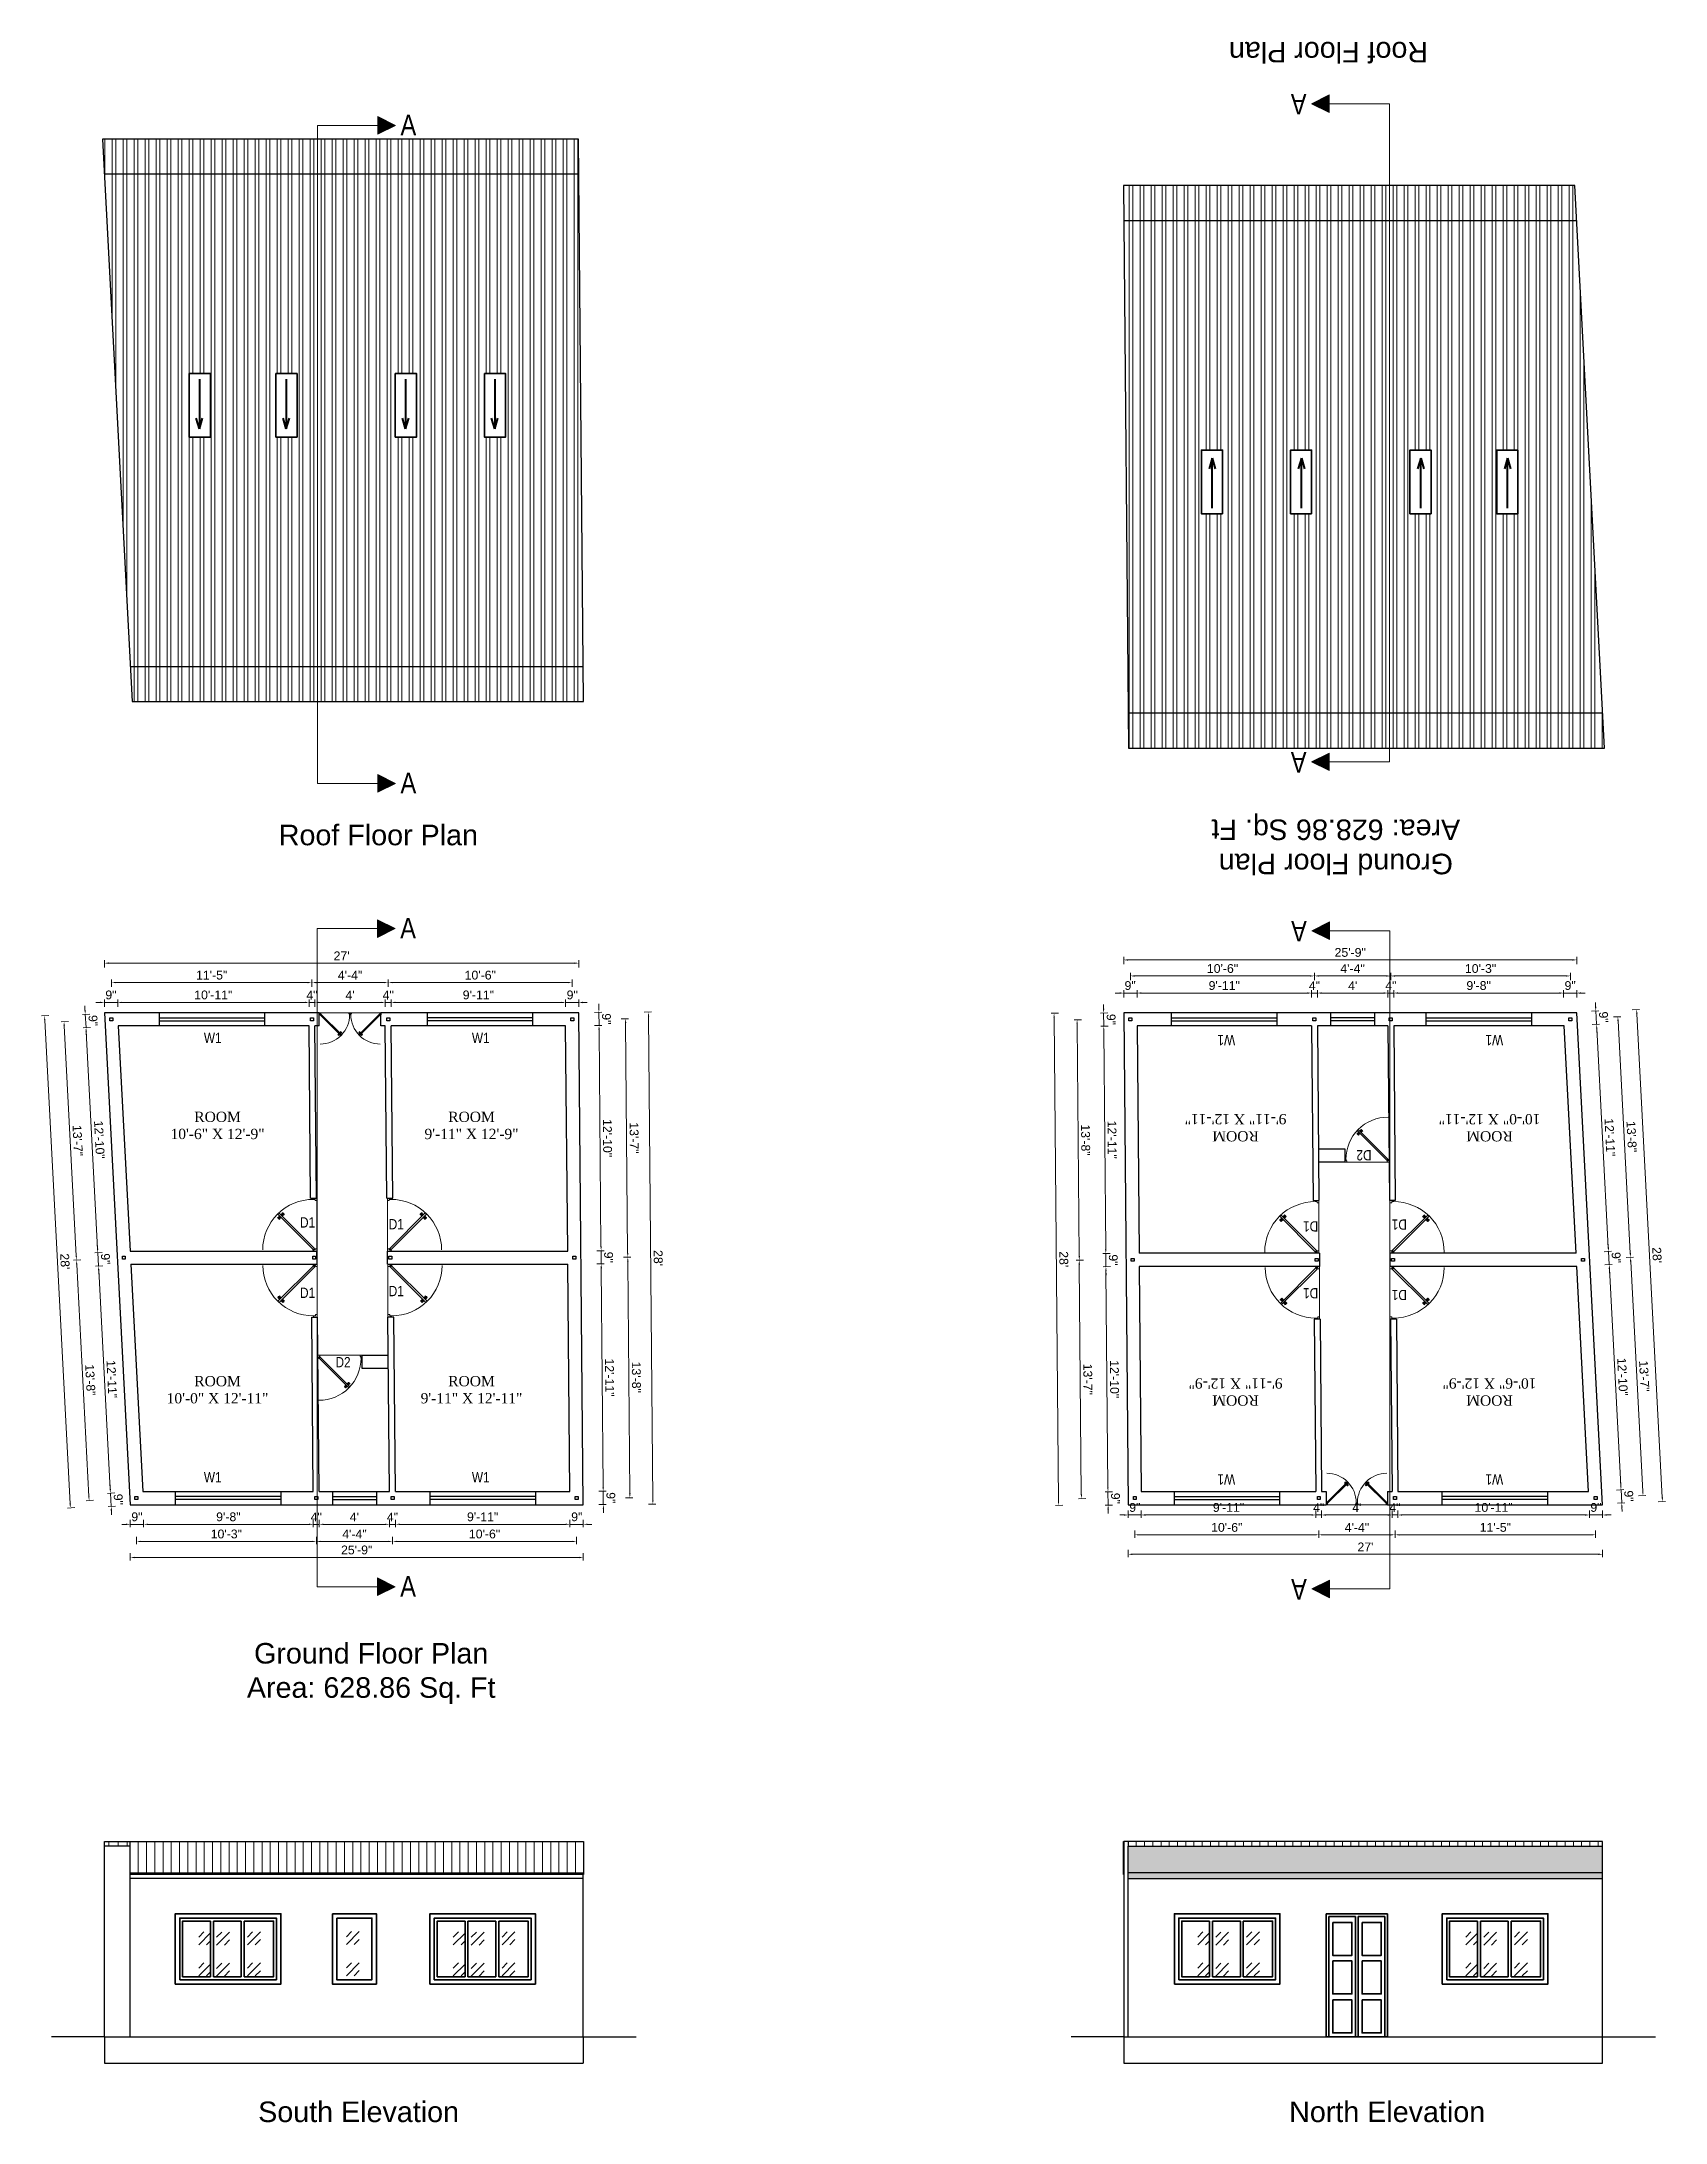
# Model space of a CAD drawing. Header units: inches. Extents: x 380359 to 404964, y -48881 to -44155.
# Drawn here: x 402673 to 403780, y -46972 to -45553 of the extents above; entities that cross this region are included whole.
import ezdxf

# ---------------------------------------------------------------- set-up
doc = ezdxf.new("R2010")
doc.units = ezdxf.units.IN
doc.header["$LTSCALE"] = 2
doc.header["$MEASUREMENT"] = 0
doc.header["$PDMODE"] = 34
doc.layers.get('0').update_dxf_attribs({"linetype": 'CONTINUOUS'})
doc.layers.get('DEFPOINTS').update_dxf_attribs({"color": 141, "linetype": 'CONTINUOUS'})
for name, color, linetype, lineweight in [('DIM_LINE', 173, 'CONTINUOUS', 20), ('door', 20, 'CONTINUOUS', 35), ('DOOR & WIN', 1, 'CONTINUOUS', 25), ('PUERTAS', 7, 'CONTINUOUS', 9), ('steps', 253, 'CONTINUOUS', 20), ('WALL - A', 1, 'CONTINUOUS', 40)]:
    doc.layers.add(name, color=color, linetype=linetype, lineweight=lineweight)
doc.styles.add('Lettring Text', font='arial.ttf')
doc.styles.get("Standard").update_dxf_attribs({"font": 'ARIALN.TTF'})
doc.dimstyles.new('Copy of Standard', dxfattribs={"dimtxt": 6, "dimasz": 2.875, "dimexe": 2, "dimexo": 4, "dimgap": 2, "dimtad": 1, "dimdec": 0, "dimrnd": 1, "dimzin": 0, "dimdsep": 46, "dimlunit": 4, "dimtxsty": 'Lettring Text', "dimcen": 0.1, "dimclrd": 7, "dimclre": 7, "dimclrt": 7, "dimazin": 0, "dimtfac": 0.645, "dimtdec": 0, "dimtmove": 1, "dimatfit": 0, "dimfxl": 3, "dimfxlon": 1, "dimtfillclr": 256, "dimtolj": 1, "dimtzin": 0, "dimlwd": -1, "dimlwe": -1, "dimarcsym": 2})
pattern_1 = [(90, (6661.0105, 0), (-7.5, 0), []), (90, (6663.5105, 2.5), (-7.5, 0), [])]
pattern_2 = [(270, (799792.055, -91653.7835), (7.5, -9e-16), []), (270, (799789.555, -91656.2835), (7.5, -9e-16), [])]

msp = doc.modelspace()

# ---------------------------------------------------------------- texts
at = {"color": 7, "linetype": 'ByBlock', "lineweight": 5, "char_height": 14, "rotation": 180}
for s, insert, width, attachment_point in [('{\\fArial CE|b0|i0|c0|p34;Roof\\fArial CE|b0|i0|c238|p34; Floor Plan}', (403550.5, -45559.9), 235.547, 5), ('A', (403524.8, -45602.4), 26.58, 3), ('A', (403524.8, -46051.2), 26.58, 3), ('{\\fArial CE|b0|i0|c238|p34;Ground Floor Plan\\PArea: \\fArial CE|b0|i0|c0|p34;628.86\\fArial CE|b0|i0|c238|p34; Sq. Ft}', (403555.5, -46099.8), 235.547, 5), ('A', (403525, -46166.4), 26.58, 3), ('A', (403525, -46615.2), 26.58, 3)]:
    msp.add_mtext(s, dxfattribs=dict(at, insert=insert, width=width, attachment_point=attachment_point))
at = {"color": 7, "linetype": 'ByBlock', "lineweight": 5, "char_height": 14}
for s, insert, width, attachment_point in [('A', (402928.3, -45602.6), 26.58, 3), ('A', (402928.3, -46051.3), 26.58, 3), ('{\\fArial CE|b0|i0|c0|p34;Roof\\fArial CE|b0|i0|c238|p34; Floor Plan}', (402902.5, -46093.9), 235.547, 5), ('A', (402928.1, -46150.3), 26.58, 3), ('A', (402928.1, -46599.1), 26.58, 3), ('{\\fArial CE|b0|i0|c238|p34;Ground Floor Plan\\PArea: \\fArial CE|b0|i0|c0|p34;628.86\\fArial CE|b0|i0|c238|p34; Sq. Ft}', (402897.6, -46665.6), 235.547, 5), ('{\\fArial CE|b0|i0|c0|p34;South Elevation}', (402889, -46964.6), 235.547, 5), ('{\\fArial CE|b0|i0|c0|p34;North Elevation}', (403590.5, -46964.6), 235.547, 5)]:
    msp.add_mtext(s, dxfattribs=dict(at, insert=insert, width=width, attachment_point=attachment_point))
at = {"layer": 'steps', "color": 7, "ltscale": 0.3, "char_height": 7}
for s, insert, width, attachment_point in [('W1', (402789.5, -46235.7), 18.621, 8), ('W1', (402972.3, -46235.7), 18.621, 8), ('{\\fTimes New Roman|b0|i0|c0|p18;ROOM\\P10\'-6" X 12\'-9"}', (402792.8, -46282.5), 67.662, 2), ('{\\fTimes New Roman|b0|i0|c0|p18;ROOM\\P9\'-11" X 12\'-9"}', (402966, -46282.5), 67.662, 2), ('{\\fTimes New Roman|b0|i0|c0|p18;ROOM\\P10\'-0" X 12\'-11"}', (402792.8, -46481.5), 67.662, 8), ('{\\fTimes New Roman|b0|i0|c0|p18;ROOM\\P9\'-11" X 12\'-11"}', (402966, -46481.5), 67.662, 8), ('W1', (402789.5, -46528.3), 18.621, 2), ('W1', (402972.3, -46528.3), 18.621, 2)]:
    msp.add_mtext(s, dxfattribs=dict(at, insert=insert, width=width, attachment_point=attachment_point))
at = {"layer": 'steps', "color": 7, "ltscale": 0.3, "char_height": 7, "rotation": 180}
for s, insert, width, attachment_point in [('W1', (403480.8, -46237.2), 18.621, 2), ('W1', (403663.6, -46237.2), 18.621, 2), ('{\\fTimes New Roman|b0|i0|c0|p18;ROOM\\P9\'-11" X 12\'-11"}', (403487.1, -46284), 67.662, 8), ('{\\fTimes New Roman|b0|i0|c0|p18;ROOM\\P10\'-0" X 12\'-11"}', (403660.3, -46284), 67.662, 8), ('{\\fTimes New Roman|b0|i0|c0|p18;ROOM\\P9\'-11" X 12\'-9"}', (403487.1, -46483), 67.662, 2), ('{\\fTimes New Roman|b0|i0|c0|p18;ROOM\\P10\'-6" X 12\'-9"}', (403660.3, -46483), 67.662, 2), ('W1', (403480.8, -46529.8), 18.621, 8), ('W1', (403663.6, -46529.8), 18.621, 8)]:
    msp.add_mtext(s, dxfattribs=dict(at, insert=insert, width=width, attachment_point=attachment_point))
for s, insert, attachment_point in [('D2', (403574.7, -46315.7), 2), ('{\\W1;D1}', (403598.8, -46363), 2), ('{\\W1;D1}', (403538.3, -46364.2), 2), ('{\\W1;D1}', (403538.3, -46402.8), 8), ('{\\W1;D1}', (403598.8, -46404), 8)]:
    msp.add_mtext_dynamic_manual_height_columns(s, width=18.621, gutter_width=40, heights=[0], dxfattribs=dict(at, insert=insert, attachment_point=attachment_point))
at = {"layer": 'steps', "color": 7, "ltscale": 0.3, "char_height": 7}
for s, insert, attachment_point in [('{\\W1;D1}', (402854.2, -46361.5), 8), ('{\\W1;D1}', (402914.7, -46362.7), 8), ('{\\W1;D1}', (402854.2, -46402.5), 2), ('{\\W1;D1}', (402914.7, -46401.3), 2), ('D2', (402878.4, -46449.8), 2)]:
    msp.add_mtext_dynamic_manual_height_columns(s, width=18.621, gutter_width=40, heights=[0], dxfattribs=dict(at, insert=insert, attachment_point=attachment_point))

# ---------------------------------------------------------------- blocks, each defined once
blk = doc.blocks.new('2ft6in')
at = {"layer": 'PUERTAS', "color": 2}
for p, q in [((0.8, 2.1), (21, 22.3)), ((21.7, 21.6), (1.5, 1.4)), ((18.3, 21.8), (18.3, 21.8)), ((21.7, 21.6), (21, 22.3)), ((21.2, 18.9), (21.2, 18.9)), ((0, 2), (0, 0)), ((0.6, 2), (0, 2)), ((1.3, 0), (0, 0)), ((0.6, 1.3), (0.6, 2)), ((0.7, 1.3), (0.6, 1.3)), ((0.7, 1.3), (0.7, 2)), ((0.7, 1), (0.7, 1.3)), ((1.3, 1), (0.7, 1)), ((1.4, 1.6), (0.8, 2.1)), ((1.3, 1.5), (0.8, 2.1)), ((1.4, 1.6), (1.3, 1.5)), ((1.5, 1.4), (1.3, 1.5)), ((1.3, 0), (1.3, 1)), ((28.7, 0), (28.7, 1)), ((28.7, 1), (29.3, 1)), ((28.7, 0), (30, 0)), ((29.3, 1), (29.3, 2)), ((29.3, 2), (30, 2)), ((30, 0), (30, 2))]:
    blk.add_line(p, q, dxfattribs=at)
at = {"layer": 'PUERTAS', "color": 8}
for p, q in [((18.8, 20.8), (18, 21.4)), ((18.9, 20.8), (18.1, 21.5)), ((19, 20.9), (18.2, 21.6)), ((18.4, 21.9), (18.3, 21.8)), ((19.1, 21), (18.3, 21.7)), ((18.4, 21.9), (18.6, 22)), ((18.6, 22), (18.6, 22)), ((19.3, 21.3), (18.6, 22)), ((19.4, 21.4), (18.8, 22.1)), ((19.6, 21.5), (18.9, 22.3)), ((19.5, 21.5), (18.9, 22.3)), ((18.9, 20.3), (19.2, 20.7)), ((19.1, 20.8), (19, 20.9)), ((19.2, 20.9), (19.1, 21)), ((19.1, 20.8), (19.1, 20.9)), ((19.1, 20.4), (19.3, 20.8)), ((19.3, 20.9), (19.2, 21)), ((19.4, 21.1), (19.3, 21.2)), ((19.3, 20.6), (19.3, 20.8)), ((19.5, 21.2), (19.4, 21.3)), ((19.5, 21.2), (19.4, 21.3)), ((19.5, 21.1), (19.4, 21.2)), ((19.4, 20.8), (19.4, 20.9)), ((19.6, 20.9), (19.4, 20.9)), ((19.7, 21.1), (19.5, 21)), ((20.1, 21.4), (19.6, 21.1)), ((19.9, 21.2), (19.6, 21.1)), ((19.7, 19.5), (20.1, 19.8)), ((19.9, 19.7), (20.2, 19.8)), ((20.1, 19.9), (20.3, 19.9)), ((20.2, 20), (20.3, 20)), ((20.2, 19.7), (20.3, 19.6)), ((20.2, 19.7), (20.3, 19.6)), ((20.2, 19.4), (20.9, 18.7)), ((20.2, 19.4), (20.8, 18.6)), ((20.3, 20.1), (20.4, 20)), ((20.3, 19.8), (20.4, 19.7)), ((20.3, 19.5), (21, 18.8)), ((20.5, 20.3), (20.4, 20.1)), ((20.4, 19.8), (20.4, 19.7)), ((20.7, 20.5), (20.5, 20.2)), ((20.5, 20), (20.6, 19.9)), ((20.5, 19.6), (21.1, 18.9)), ((20.8, 20.6), (20.6, 20.2)), ((20.6, 20.1), (20.7, 20)), ((20.6, 20.1), (20.7, 20)), ((20.6, 20), (20.7, 20)), ((20.7, 19.9), (21.4, 19.2)), ((20.8, 20), (21.6, 19.3)), ((20.9, 20.1), (21.7, 19.5)), ((21, 20.1), (21.7, 19.5)), ((21.3, 19), (21.2, 18.9)), ((21.3, 19), (21.4, 19.1)), ((21.4, 19.2), (21.4, 19.1)), ((0, 0), (30, 0))]:
    blk.add_line(p, q, dxfattribs=at)
at = {"layer": 'PUERTAS', "color": 1}
for p, q in [((18.1, 21.5), (18.5, 21.9)), ((18.1, 21.4), (18.5, 21.9)), ((18.1, 21.5), (18.1, 21.5)), ((18.7, 20.8), (18.1, 21.3)), ((18.9, 22.3), (18.5, 21.9)), ((18.8, 22.2), (18.5, 21.9)), ((18.8, 22.2), (18.8, 22.2)), ((18.8, 20.8), (19.2, 21.2)), ((18.8, 20.2), (19.1, 20.6)), ((18.9, 20.1), (18.8, 20.1)), ((18.9, 20.9), (18.9, 20.9)), ((19.5, 21.6), (19, 22.3)), ((19, 20.9), (19.2, 21.1)), ((19.1, 20.8), (19, 20.9)), ((19.1, 20.8), (19.3, 21)), ((19.1, 20.7), (19.1, 20.7)), ((19.1, 20.6), (19.1, 20.6)), ((19.5, 21.5), (19.2, 21.2)), ((19.5, 21.3), (19.2, 21.1)), ((19.5, 21.2), (19.3, 21)), ((19.4, 21.4), (19.5, 21.4)), ((19.5, 21.2), (19.4, 21.3)), ((19.5, 19.4), (19.5, 19.4)), ((19.6, 21.2), (19.6, 21.2)), ((19.6, 19.4), (20, 19.7)), ((20.1, 21.5), (19.7, 21.2)), ((19.7, 21.2), (19.7, 21.2)), ((20, 19.7), (20, 19.7)), ((20.1, 19.7), (20.1, 19.7)), ((20.2, 21.5), (20.2, 21.5)), ((20.2, 19.7), (20.4, 19.9)), ((20.2, 19.4), (20.6, 19.8)), ((20.2, 19.7), (20.3, 19.6)), ((20.2, 19.3), (20.8, 18.6)), ((20.3, 19.6), (20.5, 19.8)), ((20.3, 19.5), (20.3, 19.5)), ((20.6, 20.1), (20.4, 19.9)), ((20.7, 20), (20.5, 19.8)), ((20.7, 20.2), (20.6, 20.2)), ((20.9, 20.1), (20.6, 19.8)), ((20.6, 20.1), (20.7, 20)), ((20.9, 20.7), (20.7, 20.3)), ((20.7, 20.3), (20.7, 20.3)), ((20.8, 20), (20.8, 20)), ((20.9, 20.8), (20.9, 20.8)), ((20.9, 18.6), (21.3, 19.1)), ((20.9, 18.7), (21.3, 19)), ((20.9, 18.7), (20.9, 18.7)), ((21, 20.1), (21.7, 19.6)), ((21.7, 19.5), (21.3, 19.1)), ((21.7, 19.4), (21.3, 19)), ((21.6, 19.4), (21.7, 19.4))]:
    blk.add_line(p, q, dxfattribs=at)
at = {"layer": 'PUERTAS', "color": 2}
for radius in [0.129, 0.0627]:
    blk.add_circle((0.7, 2.1), radius, dxfattribs=at)
at = {"layer": 'PUERTAS', "color": 8}
blk.add_arc((0.7, 2.1), 28.7, 359.7285, 90.0333, dxfattribs=at)
at = {"layer": 'PUERTAS', "color": 1}
for centre, start, end in [((18.8, 20.8), 231.0764, 315), ((18.9, 20.2), 135, 225), ((18.9, 22.2), 38.9236, 135), ((19, 20.9), 225, 315), ((19.2, 20.7), 135, 219.7428), ((19.1, 20.6), 315, 39.7428), ((19.5, 21.6), 315, 38.9236), ((19.4, 21.4), 315, 45), ((19.6, 21.2), 50.2572, 135), ((19.6, 19.5), 225, 315), ((19.7, 21.3), 230.2572, 315), ((20.1, 19.6), 50.2572, 135), ((20.2, 21.4), 45, 135), ((20.2, 19.7), 230.2572, 315), ((20.3, 19.4), 135, 218.9236), ((20.4, 19.5), 135, 225), ((20.7, 20.3), 135, 219.7428), ((20.6, 20.2), 315, 39.7428), ((20.8, 20), 45, 135), ((20.8, 18.7), 218.9236, 315), ((20.9, 20.7), 315, 45), ((21, 20.1), 51.0764, 135), ((21.7, 19.5), 315, 51.0764)]:
    blk.add_arc(centre, 0.0667, start, end, dxfattribs=at)
blk = doc.blocks.new('*U224')
at = {"color": 3, "xscale": -1}
blk.add_blockref('2ft6in', (42, 0), dxfattribs=at)
blk = doc.blocks.new('MAIN DLOOR')
at = {"layer": 'door', "color": 3, "yscale": 0.7999999999374268, "zscale": 0.7999999998966563, "rotation": 180}
for p, xscale in [((11264.7, 306.6), 0.7999999999592546), ((11245.5, 306.6), -0.7999999999592546)]:
    blk.add_blockref('*U224', p, dxfattribs=dict(at, xscale=xscale))
blk = doc.blocks.new('*U234')
at = {"color": 3}
blk.add_blockref('2ft6in', (0, 0), dxfattribs=at)
blk = doc.blocks.new('3ft')
at = {"layer": 'PUERTAS', "color": 6}
for p, q in [((1, 2.5), (25.2, 26.7)), ((26, 25.9), (1.8, 1.6)), ((26, 25.9), (25.2, 26.7)), ((0, 2.4), (0, 0)), ((0.7, 2.4), (0, 2.4)), ((1.6, 0), (0, 0)), ((0.7, 1.5), (0.7, 2.4)), ((0.8, 1.5), (0.7, 1.5)), ((0.8, 1.5), (0.8, 2.4)), ((0.8, 1.2), (0.8, 1.5)), ((1.6, 1.2), (0.8, 1.2)), ((1.6, 1.8), (0.9, 2.5)), ((1.6, 1.9), (1, 2.5)), ((1.6, 1.9), (1.6, 1.8)), ((1.8, 1.6), (1.6, 1.8)), ((1.6, 0), (1.6, 1.2)), ((34.4, 0), (34.4, 1.2)), ((34.4, 1.2), (35.2, 1.2)), ((34.4, 0), (36, 0)), ((35.2, 1.2), (35.2, 2.4)), ((35.2, 2.4), (36, 2.4)), ((36, 0), (36, 2.4))]:
    blk.add_line(p, q, dxfattribs=at)
at = {"layer": 'PUERTAS', "color": 8}
for p, q in [((22.6, 24.9), (21.6, 25.7)), ((22.6, 25), (21.7, 25.7)), ((22.7, 25.1), (21.8, 25.9)), ((22.1, 26.3), (22, 26.1)), ((22.9, 25.2), (22, 26.1)), ((22.1, 26.3), (22.3, 26.4)), ((22.3, 26.4), (22.3, 26.4)), ((23.2, 25.5), (22.3, 26.4)), ((23.3, 25.7), (22.5, 26.6)), ((23.5, 25.8), (22.7, 26.8)), ((23.4, 25.8), (22.7, 26.7)), ((22.7, 24.3), (23, 24.8)), ((23, 25), (22.8, 25.1)), ((23, 25), (22.9, 25.2)), ((23, 25), (22.9, 25.1)), ((22.9, 24.5), (23.1, 24.9)), ((23.1, 25.1), (23, 25.2)), ((23.1, 24.8), (23.2, 25)), ((23.3, 25.3), (23.2, 25.4)), ((23.4, 25.4), (23.3, 25.6)), ((23.4, 25.4), (23.3, 25.5)), ((23.4, 25.4), (23.3, 25.5)), ((23.3, 24.9), (23.3, 25.1)), ((23.5, 25.1), (23.3, 25.1)), ((23.6, 25.3), (23.4, 25.2)), ((23.9, 25.5), (23.5, 25.3)), ((24.1, 25.7), (23.6, 25.4)), ((23.6, 23.4), (24.1, 23.7)), ((23.8, 23.6), (24.2, 23.8)), ((24.1, 23.8), (24.3, 23.9)), ((24.2, 24), (24.4, 24)), ((24.2, 23.3), (25, 22.3)), ((24.3, 23.7), (24.4, 23.6)), ((24.3, 23.7), (24.5, 23.6)), ((24.3, 23.6), (24.4, 23.5)), ((24.3, 23.3), (25.1, 22.4)), ((24.4, 24.2), (24.4, 24)), ((24.4, 23.8), (24.5, 23.7)), ((24.4, 23.4), (25.2, 22.5)), ((24.6, 24.3), (24.5, 24.1)), ((24.5, 23.6), (25.4, 22.7)), ((24.8, 24.6), (24.6, 24.2)), ((24.6, 24), (24.7, 23.9)), ((25, 24.8), (24.7, 24.3)), ((24.7, 24.1), (24.8, 23.9)), ((24.7, 24.1), (24.8, 24)), ((24.8, 24.1), (24.9, 24)), ((24.8, 23.8), (25.7, 23)), ((25, 24), (25.9, 23.2)), ((25.1, 24.2), (26.1, 23.4)), ((25.1, 24.1), (26, 23.3)), ((25.6, 22.8), (25.4, 22.7)), ((25.6, 22.8), (25.7, 23)), ((25.7, 23), (25.7, 23)), ((0, 0), (36, 0))]:
    blk.add_line(p, q, dxfattribs=at)
at = {"layer": 'PUERTAS', "color": 1}
for p, q in [((21.7, 25.8), (22.1, 26.3)), ((21.7, 25.7), (22.2, 26.2)), ((21.7, 25.8), (21.7, 25.8)), ((22.5, 25), (21.7, 25.6)), ((22.6, 26.7), (22.1, 26.3)), ((22.7, 26.7), (22.2, 26.2)), ((22.6, 26.7), (22.6, 26.7)), ((22.6, 25), (23, 25.4)), ((22.6, 24.3), (22.9, 24.7)), ((22.6, 24.1), (22.6, 24.1)), ((22.7, 25.1), (22.7, 25.1)), ((23.4, 25.9), (22.8, 26.7)), ((22.8, 25.1), (23.1, 25.3)), ((22.9, 25), (22.8, 25.1)), ((22.9, 24.9), (23.2, 25.2)), ((22.9, 24.8), (22.9, 24.8)), ((22.9, 24.7), (22.9, 24.7)), ((23.4, 25.8), (23, 25.4)), ((23.3, 25.6), (23.1, 25.3)), ((23.5, 25.5), (23.2, 25.2)), ((23.3, 25.7), (23.3, 25.7)), ((23.4, 25.5), (23.3, 25.6)), ((23.4, 23.3), (23.4, 23.3)), ((23.6, 25.5), (23.6, 25.5)), ((23.6, 23.3), (24, 23.6)), ((24.1, 25.8), (23.7, 25.5)), ((23.7, 25.5), (23.7, 25.5)), ((24, 23.6), (24, 23.6)), ((24.1, 23.6), (24.1, 23.6)), ((24.3, 25.8), (24.3, 25.8)), ((24.3, 23.6), (24.5, 23.9)), ((24.3, 23.3), (24.7, 23.7)), ((24.3, 23.6), (24.4, 23.5)), ((24.3, 23.2), (24.9, 22.4)), ((24.4, 23.5), (24.6, 23.8)), ((24.4, 23.4), (24.4, 23.4)), ((24.8, 24.1), (24.5, 23.9)), ((24.9, 24), (24.6, 23.8)), ((25.1, 24.1), (24.7, 23.7)), ((25.1, 24.8), (24.8, 24.4)), ((24.8, 24.4), (24.8, 24.4)), ((24.8, 24.3), (24.8, 24.3)), ((24.8, 24.1), (24.9, 24)), ((25, 24), (25, 24)), ((25, 22.4), (25.5, 22.9)), ((25.1, 25), (25.1, 25)), ((25.1, 22.4), (25.6, 22.8)), ((25.1, 22.4), (25.1, 22.4)), ((25.2, 24.1), (26, 23.5)), ((26, 23.4), (25.5, 22.9)), ((26, 23.3), (25.6, 22.8)), ((26, 23.3), (26, 23.3))]:
    blk.add_line(p, q, dxfattribs=at)
at = {"layer": 'PUERTAS', "color": 2}
for p, q in [((22, 26.1), (22, 26.1)), ((25.4, 22.7), (25.4, 22.7))]:
    blk.add_line(p, q, dxfattribs=at)
at = {"layer": 'PUERTAS', "color": 6}
for radius in [0.155, 0.0752]:
    blk.add_circle((0.8, 2.6), radius, dxfattribs=at)
blk.add_arc((0.8, 2.6), 34.4, 359.7285, 90.0333, dxfattribs=at)
at = {"layer": 'PUERTAS', "color": 1}
for centre, start, end in [((22.5, 25), 231.0764, 315), ((22.7, 24.2), 135, 225), ((22.7, 26.7), 38.9236, 135), ((22.8, 25.1), 225, 315), ((23, 24.9), 135, 219.7428), ((22.9, 24.8), 315, 39.7428), ((23.3, 25.6), 315, 45), ((23.4, 25.9), 315, 38.9236), ((23.5, 23.4), 225, 315), ((23.5, 25.4), 50.2572, 135), ((23.6, 25.5), 230.2572, 315), ((24.1, 23.6), 50.2572, 135), ((24.2, 25.7), 45, 135), ((24.2, 23.7), 230.2572, 315), ((24.3, 23.2), 135, 218.9236), ((24.4, 23.5), 135, 225), ((24.8, 24.3), 135, 219.7428), ((24.7, 24.2), 315, 39.7428), ((24.9, 24), 45, 135), ((25, 22.4), 218.9236, 315), ((25, 24.9), 315, 45), ((25.2, 24.1), 51.0764, 135), ((26, 23.4), 315, 51.0764)]:
    blk.add_arc(centre, 0.08, start, end, dxfattribs=at)
blk = doc.blocks.new('*U222')
at = {"color": 3, "xscale": -1}
blk.add_blockref('3ft', (42, 0), dxfattribs=at)
blk = doc.blocks.new('*D355')
at = {"layer": 'DEFPOINTS', "color": 0, "ltscale": 0.5, "transparency": 16777216}
for p in [(402733.3, -46550.5), (402742.3, -46550.5), (402742.3, -46563.9)]:
    blk.add_point(p, dxfattribs=at)
at = {"layer": 'steps', "color": 7, "ltscale": 0.5, "transparency": 16777216}
for p, q in [((402730.4, -46563.9), (402727.5, -46563.9)), ((402733.3, -46560.9), (402733.3, -46565.9)), ((402733.3, -46563.9), (402742.3, -46563.9)), ((402742.3, -46560.9), (402742.3, -46565.9)), ((402745.2, -46563.9), (402748, -46563.9))]:
    blk.add_line(p, q, dxfattribs=at)
for points in [[(402730.4, -46563.4), (402730.4, -46564.3), (402733.3, -46563.9)], [(402745.2, -46563.4), (402745.2, -46564.3), (402742.3, -46563.9)]]:
    blk.add_solid(points, dxfattribs=at)
at = {"layer": 'steps', "color": 7, "ltscale": 0.5, "transparency": 16777216, "insert": (402737.8, -46558.8), "char_height": 6, "attachment_point": 5, "style": 'Lettring Text'}
blk.add_mtext('\\A1;9"', dxfattribs=at)
blk = doc.blocks.new('*D344')
at = {"layer": 'DEFPOINTS', "color": 0, "ltscale": 0.5, "transparency": 16777216}
for p in [(402742.3, -46550.5), (402858.1, -46541.5), (402858.1, -46563.9)]:
    blk.add_point(p, dxfattribs=at)
at = {"layer": 'steps', "color": 7, "ltscale": 0.5, "transparency": 16777216}
for p, q in [((402742.3, -46560.9), (402742.3, -46565.9)), ((402745.2, -46563.9), (402855.2, -46563.9)), ((402858.1, -46560.9), (402858.1, -46565.9))]:
    blk.add_line(p, q, dxfattribs=at)
for points in [[(402745.2, -46563.4), (402745.2, -46564.3), (402742.3, -46563.9)], [(402855.2, -46563.4), (402855.2, -46564.3), (402858.1, -46563.9)]]:
    blk.add_solid(points, dxfattribs=at)
at = {"layer": 'steps', "color": 7, "ltscale": 0.5, "transparency": 16777216, "insert": (402800.2, -46558.8), "char_height": 6, "attachment_point": 5, "style": 'Lettring Text'}
blk.add_mtext('\\A1;9\'-8"', dxfattribs=at)
blk = doc.blocks.new('*D345')
at = {"layer": 'DEFPOINTS', "color": 0, "ltscale": 0.5, "transparency": 16777216}
for p in [(402858.1, -46541.5), (402862.1, -46541.5), (402862.1, -46563.9)]:
    blk.add_point(p, dxfattribs=at)
at = {"layer": 'steps', "color": 7, "ltscale": 0.5, "transparency": 16777216}
for p, q in [((402855.2, -46563.9), (402852.4, -46563.9)), ((402858.1, -46560.9), (402858.1, -46565.9)), ((402858.1, -46563.9), (402862.1, -46563.9)), ((402862.1, -46560.9), (402862.1, -46565.9)), ((402865, -46563.9), (402867.9, -46563.9))]:
    blk.add_line(p, q, dxfattribs=at)
for points in [[(402855.2, -46563.4), (402855.2, -46564.3), (402858.1, -46563.9)], [(402865, -46563.4), (402865, -46564.3), (402862.1, -46563.9)]]:
    blk.add_solid(points, dxfattribs=at)
at = {"layer": 'steps', "color": 7, "ltscale": 0.5, "transparency": 16777216, "insert": (402860.1, -46558.9), "char_height": 6, "attachment_point": 5, "style": 'Lettring Text'}
blk.add_mtext('\\A1;4"', dxfattribs=at)
blk = doc.blocks.new('*D346')
at = {"layer": 'DEFPOINTS', "color": 0, "ltscale": 0.5, "transparency": 16777216}
for p in [(402862.1, -46541.5), (402910.1, -46541.5), (402910.1, -46563.9)]:
    blk.add_point(p, dxfattribs=at)
at = {"layer": 'steps', "color": 7, "ltscale": 0.5, "transparency": 16777216}
for p, q in [((402862.1, -46560.9), (402862.1, -46565.9)), ((402865, -46563.9), (402907.2, -46563.9)), ((402910.1, -46560.9), (402910.1, -46565.9))]:
    blk.add_line(p, q, dxfattribs=at)
for points in [[(402865, -46563.4), (402865, -46564.3), (402862.1, -46563.9)], [(402907.2, -46563.4), (402907.2, -46564.3), (402910.1, -46563.9)]]:
    blk.add_solid(points, dxfattribs=at)
at = {"layer": 'steps', "color": 7, "ltscale": 0.5, "transparency": 16777216, "insert": (402886.1, -46558.9), "char_height": 6, "attachment_point": 5, "style": 'Lettring Text'}
blk.add_mtext("\\A1;4'", dxfattribs=at)
blk = doc.blocks.new('*D347')
at = {"layer": 'DEFPOINTS', "color": 0, "ltscale": 0.5, "transparency": 16777216}
for p in [(402910.1, -46541.5), (402914.1, -46541.5), (402914.1, -46563.9)]:
    blk.add_point(p, dxfattribs=at)
at = {"layer": 'steps', "color": 7, "ltscale": 0.5, "transparency": 16777216}
for p, q in [((402907.2, -46563.9), (402904.4, -46563.9)), ((402910.1, -46560.9), (402910.1, -46565.9)), ((402910.1, -46563.9), (402914.1, -46563.9)), ((402914.1, -46560.9), (402914.1, -46565.9)), ((402917, -46563.9), (402919.9, -46563.9))]:
    blk.add_line(p, q, dxfattribs=at)
for points in [[(402907.2, -46563.4), (402907.2, -46564.3), (402910.1, -46563.9)], [(402917, -46563.4), (402917, -46564.3), (402914.1, -46563.9)]]:
    blk.add_solid(points, dxfattribs=at)
at = {"layer": 'steps', "color": 7, "ltscale": 0.5, "transparency": 16777216, "insert": (402912.1, -46558.9), "char_height": 6, "attachment_point": 5, "style": 'Lettring Text'}
blk.add_mtext('\\A1;4"', dxfattribs=at)
blk = doc.blocks.new('*D348')
at = {"layer": 'DEFPOINTS', "color": 0, "ltscale": 0.5, "transparency": 16777216}
for p in [(402914.1, -46541.5), (403033.1, -46541.5), (403033.1, -46563.9)]:
    blk.add_point(p, dxfattribs=at)
at = {"layer": 'steps', "color": 7, "ltscale": 0.5, "transparency": 16777216}
for p, q in [((402914.1, -46560.9), (402914.1, -46565.9)), ((402917, -46563.9), (403030.2, -46563.9)), ((403033.1, -46560.9), (403033.1, -46565.9))]:
    blk.add_line(p, q, dxfattribs=at)
for points in [[(402917, -46563.4), (402917, -46564.3), (402914.1, -46563.9)], [(403030.2, -46563.4), (403030.2, -46564.3), (403033.1, -46563.9)]]:
    blk.add_solid(points, dxfattribs=at)
at = {"layer": 'steps', "color": 7, "ltscale": 0.5, "transparency": 16777216, "insert": (402973.6, -46558.8), "char_height": 6, "attachment_point": 5, "style": 'Lettring Text'}
blk.add_mtext('\\A1;9\'-11"', dxfattribs=at)
blk = doc.blocks.new('*D349')
at = {"layer": 'DEFPOINTS', "color": 0, "ltscale": 0.5, "transparency": 16777216}
for p in [(403033.1, -46541.5), (403042.2, -46550.5), (403042.2, -46563.9)]:
    blk.add_point(p, dxfattribs=at)
at = {"layer": 'steps', "color": 7, "ltscale": 0.5, "transparency": 16777216}
for p, q in [((403030.2, -46563.9), (403027.4, -46563.9)), ((403033.1, -46560.9), (403033.1, -46565.9)), ((403033.1, -46563.9), (403042.2, -46563.9)), ((403042.2, -46560.9), (403042.2, -46565.9)), ((403045.1, -46563.9), (403048, -46563.9))]:
    blk.add_line(p, q, dxfattribs=at)
for points in [[(403030.2, -46563.4), (403030.2, -46564.3), (403033.1, -46563.9)], [(403045.1, -46563.4), (403045.1, -46564.3), (403042.2, -46563.9)]]:
    blk.add_solid(points, dxfattribs=at)
at = {"layer": 'steps', "color": 7, "ltscale": 0.5, "transparency": 16777216, "insert": (403037.8, -46558.8), "char_height": 6, "attachment_point": 5, "style": 'Lettring Text'}
blk.add_mtext('\\A1;9"', dxfattribs=at)
blk = doc.blocks.new('*D350')
at = {"layer": 'DEFPOINTS', "color": 0, "ltscale": 0.5, "transparency": 16777216}
for p in [(402737.5, -46546), (402860.2, -46546), (402860.2, -46575.5)]:
    blk.add_point(p, dxfattribs=at)
at = {"layer": 'steps', "color": 7, "ltscale": 0.5, "transparency": 16777216}
for p, q in [((402737.5, -46572.5), (402737.5, -46577.5)), ((402740.4, -46575.5), (402857.3, -46575.5)), ((402860.2, -46572.5), (402860.2, -46577.5))]:
    blk.add_line(p, q, dxfattribs=at)
for points in [[(402740.4, -46575.1), (402740.4, -46576), (402737.5, -46575.5)], [(402857.3, -46575.1), (402857.3, -46576), (402860.2, -46575.5)]]:
    blk.add_solid(points, dxfattribs=at)
at = {"layer": 'steps', "color": 7, "ltscale": 0.5, "transparency": 16777216, "insert": (402798.8, -46570.5), "char_height": 6, "attachment_point": 5, "style": 'Lettring Text'}
blk.add_mtext('\\A1;10\'-3"', dxfattribs=at)
blk = doc.blocks.new('*D351')
at = {"layer": 'DEFPOINTS', "color": 0, "ltscale": 0.5, "transparency": 16777216}
for p in [(402860.2, -46546), (402912.2, -46546), (402912.2, -46575.5)]:
    blk.add_point(p, dxfattribs=at)
at = {"layer": 'steps', "color": 7, "ltscale": 0.5, "transparency": 16777216}
for p, q in [((402860.2, -46572.5), (402860.2, -46577.5)), ((402863, -46575.5), (402909.3, -46575.5)), ((402912.2, -46572.5), (402912.2, -46577.5))]:
    blk.add_line(p, q, dxfattribs=at)
for points in [[(402863, -46575.1), (402863, -46576), (402860.2, -46575.5)], [(402909.3, -46575.1), (402909.3, -46576), (402912.2, -46575.5)]]:
    blk.add_solid(points, dxfattribs=at)
at = {"layer": 'steps', "color": 7, "ltscale": 0.5, "transparency": 16777216, "insert": (402886.2, -46570.5), "char_height": 6, "attachment_point": 5, "style": 'Lettring Text'}
blk.add_mtext('\\A1;4\'-4"', dxfattribs=at)
blk = doc.blocks.new('*D352')
at = {"layer": 'DEFPOINTS', "color": 0, "ltscale": 0.5, "transparency": 16777216}
for p in [(402912.2, -46546), (403037.7, -46546), (403037.7, -46575.5)]:
    blk.add_point(p, dxfattribs=at)
at = {"layer": 'steps', "color": 7, "ltscale": 0.5, "transparency": 16777216}
for p, q in [((402912.2, -46572.5), (402912.2, -46577.5)), ((402915, -46575.5), (403034.8, -46575.5)), ((403037.7, -46572.5), (403037.7, -46577.5))]:
    blk.add_line(p, q, dxfattribs=at)
for points in [[(402915, -46575.1), (402915, -46576), (402912.2, -46575.5)], [(403034.8, -46575.1), (403034.8, -46576), (403037.7, -46575.5)]]:
    blk.add_solid(points, dxfattribs=at)
at = {"layer": 'steps', "color": 7, "ltscale": 0.5, "transparency": 16777216, "insert": (402974.9, -46570.5), "char_height": 6, "attachment_point": 5, "style": 'Lettring Text'}
blk.add_mtext('\\A1;10\'-6"', dxfattribs=at)
blk = doc.blocks.new('*D353')
at = {"layer": 'DEFPOINTS', "color": 0, "ltscale": 0.5, "transparency": 16777216}
for p in [(402733.3, -46550.5), (403042.2, -46550.5), (403042.2, -46586.5)]:
    blk.add_point(p, dxfattribs=at)
at = {"layer": 'steps', "color": 7, "ltscale": 0.5, "transparency": 16777216}
for p, q in [((402733.3, -46583.5), (402733.3, -46588.5)), ((403042.2, -46583.5), (403042.2, -46588.5)), ((402736.2, -46586.5), (403039.3, -46586.5))]:
    blk.add_line(p, q, dxfattribs=at)
for points in [[(402736.2, -46586), (402736.2, -46587), (402733.3, -46586.5)], [(403039.3, -46586), (403039.3, -46587), (403042.2, -46586.5)]]:
    blk.add_solid(points, dxfattribs=at)
at = {"layer": 'steps', "color": 7, "ltscale": 0.5, "transparency": 16777216, "insert": (402887.7, -46581.4), "char_height": 6, "attachment_point": 5, "style": 'Lettring Text'}
blk.add_mtext('\\A1;25\'-9"', dxfattribs=at)
blk = doc.blocks.new('*D354')
at = {"layer": 'DEFPOINTS', "color": 0, "ltscale": 0.5, "transparency": 16777216}
for p in [(402724.7, -46208), (402715.6, -46215), (402724.7, -46215)]:
    blk.add_point(p, dxfattribs=at)
at = {"layer": 'steps', "color": 7, "ltscale": 0.5, "transparency": 16777216}
for p, q in [((402712.8, -46208), (402709.9, -46208)), ((402715.6, -46211), (402715.6, -46206)), ((402715.6, -46208), (402724.7, -46208)), ((402724.7, -46211), (402724.7, -46206)), ((402727.5, -46208), (402730.4, -46208))]:
    blk.add_line(p, q, dxfattribs=at)
for points in [[(402712.8, -46207.5), (402712.8, -46208.5), (402715.6, -46208)], [(402727.5, -46207.5), (402727.5, -46208.5), (402724.7, -46208)]]:
    blk.add_solid(points, dxfattribs=at)
at = {"layer": 'steps', "color": 7, "ltscale": 0.5, "transparency": 16777216, "insert": (402720.1, -46202.9), "char_height": 6, "attachment_point": 5, "style": 'Lettring Text'}
blk.add_mtext('\\A1;9"', dxfattribs=at)
blk = doc.blocks.new('*D322')
at = {"layer": 'DEFPOINTS', "color": 0, "ltscale": 0.5, "transparency": 16777216}
for p in [(402855.2, -46208), (402724.7, -46215), (402855.2, -46224)]:
    blk.add_point(p, dxfattribs=at)
at = {"layer": 'steps', "color": 7, "ltscale": 0.5, "transparency": 16777216}
for p, q in [((402724.7, -46211), (402724.7, -46206)), ((402727.5, -46208), (402852.4, -46208)), ((402855.2, -46211), (402855.2, -46206))]:
    blk.add_line(p, q, dxfattribs=at)
for points in [[(402727.5, -46207.5), (402727.5, -46208.5), (402724.7, -46208)], [(402852.4, -46207.5), (402852.4, -46208.5), (402855.2, -46208)]]:
    blk.add_solid(points, dxfattribs=at)
at = {"layer": 'steps', "color": 7, "ltscale": 0.5, "transparency": 16777216, "insert": (402789.9, -46202.9), "char_height": 6, "attachment_point": 5, "style": 'Lettring Text'}
blk.add_mtext('\\A1;10\'-11"', dxfattribs=at)
blk = doc.blocks.new('*D323')
at = {"layer": 'DEFPOINTS', "color": 0, "ltscale": 0.5, "transparency": 16777216}
for p in [(402859.2, -46208), (402855.2, -46224), (402859.2, -46224)]:
    blk.add_point(p, dxfattribs=at)
at = {"layer": 'steps', "color": 7, "ltscale": 0.5, "transparency": 16777216}
for p, q in [((402852.4, -46208), (402849.5, -46208)), ((402855.2, -46211), (402855.2, -46206)), ((402855.2, -46208), (402859.2, -46208)), ((402859.2, -46211), (402859.2, -46206)), ((402862.1, -46208), (402865, -46208))]:
    blk.add_line(p, q, dxfattribs=at)
for points in [[(402852.4, -46207.5), (402852.4, -46208.5), (402855.2, -46208)], [(402862.1, -46207.5), (402862.1, -46208.5), (402859.2, -46208)]]:
    blk.add_solid(points, dxfattribs=at)
at = {"layer": 'steps', "color": 7, "ltscale": 0.5, "transparency": 16777216, "insert": (402857.2, -46203), "char_height": 6, "attachment_point": 5, "style": 'Lettring Text'}
blk.add_mtext('\\A1;4"', dxfattribs=at)
blk = doc.blocks.new('*D324')
at = {"layer": 'DEFPOINTS', "color": 0, "ltscale": 0.5, "transparency": 16777216}
for p in [(402907.2, -46208), (402859.2, -46224), (402907.2, -46224)]:
    blk.add_point(p, dxfattribs=at)
at = {"layer": 'steps', "color": 7, "ltscale": 0.5, "transparency": 16777216}
for p, q in [((402859.2, -46211), (402859.2, -46206)), ((402862.1, -46208), (402904.4, -46208)), ((402907.2, -46211), (402907.2, -46206))]:
    blk.add_line(p, q, dxfattribs=at)
for points in [[(402862.1, -46207.5), (402862.1, -46208.5), (402859.2, -46208)], [(402904.4, -46207.5), (402904.4, -46208.5), (402907.2, -46208)]]:
    blk.add_solid(points, dxfattribs=at)
at = {"layer": 'steps', "color": 7, "ltscale": 0.5, "transparency": 16777216, "insert": (402883.2, -46203), "char_height": 6, "attachment_point": 5, "style": 'Lettring Text'}
blk.add_mtext("\\A1;4'", dxfattribs=at)
blk = doc.blocks.new('*D325')
at = {"layer": 'DEFPOINTS', "color": 0, "ltscale": 0.5, "transparency": 16777216}
for p in [(402911.2, -46208), (402907.2, -46224), (402911.2, -46224)]:
    blk.add_point(p, dxfattribs=at)
at = {"layer": 'steps', "color": 7, "ltscale": 0.5, "transparency": 16777216}
for p, q in [((402904.4, -46208), (402901.5, -46208)), ((402907.2, -46211), (402907.2, -46206)), ((402907.2, -46208), (402911.2, -46208)), ((402911.2, -46211), (402911.2, -46206)), ((402914.1, -46208), (402917, -46208))]:
    blk.add_line(p, q, dxfattribs=at)
for points in [[(402904.4, -46207.5), (402904.4, -46208.5), (402907.2, -46208)], [(402914.1, -46207.5), (402914.1, -46208.5), (402911.2, -46208)]]:
    blk.add_solid(points, dxfattribs=at)
at = {"layer": 'steps', "color": 7, "ltscale": 0.5, "transparency": 16777216, "insert": (402909.2, -46203), "char_height": 6, "attachment_point": 5, "style": 'Lettring Text'}
blk.add_mtext('\\A1;4"', dxfattribs=at)
blk = doc.blocks.new('*D326')
at = {"layer": 'DEFPOINTS', "color": 0, "ltscale": 0.5, "transparency": 16777216}
for p in [(403030.2, -46208), (402911.2, -46224), (403030.2, -46224)]:
    blk.add_point(p, dxfattribs=at)
at = {"layer": 'steps', "color": 7, "ltscale": 0.5, "transparency": 16777216}
for p, q in [((402911.2, -46211), (402911.2, -46206)), ((402914.1, -46208), (403027.4, -46208)), ((403030.2, -46211), (403030.2, -46206))]:
    blk.add_line(p, q, dxfattribs=at)
for points in [[(402914.1, -46207.5), (402914.1, -46208.5), (402911.2, -46208)], [(403027.4, -46207.5), (403027.4, -46208.5), (403030.2, -46208)]]:
    blk.add_solid(points, dxfattribs=at)
at = {"layer": 'steps', "color": 7, "ltscale": 0.5, "transparency": 16777216, "insert": (402970.7, -46202.9), "char_height": 6, "attachment_point": 5, "style": 'Lettring Text'}
blk.add_mtext('\\A1;9\'-11"', dxfattribs=at)
blk = doc.blocks.new('*D327')
at = {"layer": 'DEFPOINTS', "color": 0, "ltscale": 0.5, "transparency": 16777216}
for p in [(403039.2, -46208), (403030.2, -46224), (403039.2, -46215)]:
    blk.add_point(p, dxfattribs=at)
at = {"layer": 'steps', "color": 7, "ltscale": 0.5, "transparency": 16777216}
for p, q in [((403027.4, -46208), (403024.5, -46208)), ((403030.2, -46211), (403030.2, -46206)), ((403030.2, -46208), (403039.2, -46208)), ((403039.2, -46211), (403039.2, -46206)), ((403042, -46208), (403044.9, -46208))]:
    blk.add_line(p, q, dxfattribs=at)
for points in [[(403027.4, -46207.5), (403027.4, -46208.5), (403030.2, -46208)], [(403042, -46207.5), (403042, -46208.5), (403039.2, -46208)]]:
    blk.add_solid(points, dxfattribs=at)
at = {"layer": 'steps', "color": 7, "ltscale": 0.5, "transparency": 16777216, "insert": (403034.7, -46202.9), "char_height": 6, "attachment_point": 5, "style": 'Lettring Text'}
blk.add_mtext('\\A1;9"', dxfattribs=at)
blk = doc.blocks.new('*D340')
at = {"layer": 'DEFPOINTS', "color": 0, "ltscale": 0.5, "transparency": 16777216}
for p in [(402857.2, -46194.4), (402720.4, -46219.5), (402857.2, -46219.5)]:
    blk.add_point(p, dxfattribs=at)
at = {"layer": 'steps', "color": 7, "ltscale": 0.5, "transparency": 16777216}
for p, q in [((402720.4, -46197.4), (402720.4, -46192.4)), ((402723.3, -46194.4), (402854.3, -46194.4)), ((402857.2, -46197.4), (402857.2, -46192.4))]:
    blk.add_line(p, q, dxfattribs=at)
for points in [[(402723.3, -46194), (402723.3, -46194.9), (402720.4, -46194.4)], [(402854.3, -46194), (402854.3, -46194.9), (402857.2, -46194.4)]]:
    blk.add_solid(points, dxfattribs=at)
at = {"layer": 'steps', "color": 7, "ltscale": 0.5, "transparency": 16777216, "insert": (402788.8, -46189.4), "char_height": 6, "attachment_point": 5, "style": 'Lettring Text'}
blk.add_mtext('\\A1;11\'-5"', dxfattribs=at)
blk = doc.blocks.new('*D341')
at = {"layer": 'DEFPOINTS', "color": 0, "ltscale": 0.5, "transparency": 16777216}
for p in [(402909.2, -46194.4), (402857.2, -46219.5), (402909.2, -46219.5)]:
    blk.add_point(p, dxfattribs=at)
at = {"layer": 'steps', "color": 7, "ltscale": 0.5, "transparency": 16777216}
for p, q in [((402857.2, -46197.4), (402857.2, -46192.4)), ((402860.1, -46194.4), (402906.3, -46194.4)), ((402909.2, -46197.4), (402909.2, -46192.4))]:
    blk.add_line(p, q, dxfattribs=at)
for points in [[(402860.1, -46194), (402860.1, -46194.9), (402857.2, -46194.4)], [(402906.3, -46194), (402906.3, -46194.9), (402909.2, -46194.4)]]:
    blk.add_solid(points, dxfattribs=at)
at = {"layer": 'steps', "color": 7, "ltscale": 0.5, "transparency": 16777216, "insert": (402883.2, -46189.4), "char_height": 6, "attachment_point": 5, "style": 'Lettring Text'}
blk.add_mtext('\\A1;4\'-4"', dxfattribs=at)
blk = doc.blocks.new('*D342')
at = {"layer": 'DEFPOINTS', "color": 0, "ltscale": 0.5, "transparency": 16777216}
for p in [(403034.7, -46194.4), (402909.2, -46219.5), (403034.7, -46219.5)]:
    blk.add_point(p, dxfattribs=at)
at = {"layer": 'steps', "color": 7, "ltscale": 0.5, "transparency": 16777216}
for p, q in [((402909.2, -46197.4), (402909.2, -46192.4)), ((402912.1, -46194.4), (403031.8, -46194.4)), ((403034.7, -46197.4), (403034.7, -46192.4))]:
    blk.add_line(p, q, dxfattribs=at)
for points in [[(402912.1, -46194), (402912.1, -46194.9), (402909.2, -46194.4)], [(403031.8, -46194), (403031.8, -46194.9), (403034.7, -46194.4)]]:
    blk.add_solid(points, dxfattribs=at)
at = {"layer": 'steps', "color": 7, "ltscale": 0.5, "transparency": 16777216, "insert": (402972, -46189.4), "char_height": 6, "attachment_point": 5, "style": 'Lettring Text'}
blk.add_mtext('\\A1;10\'-6"', dxfattribs=at)
blk = doc.blocks.new('*D343')
at = {"layer": 'DEFPOINTS', "color": 0, "ltscale": 0.5, "transparency": 16777216}
for p in [(403039.2, -46181.2), (402715.6, -46215), (403039.2, -46215)]:
    blk.add_point(p, dxfattribs=at)
at = {"layer": 'steps', "color": 7, "ltscale": 0.5, "transparency": 16777216}
for p, q in [((402715.6, -46184.2), (402715.6, -46179.2)), ((402718.5, -46181.2), (403036.3, -46181.2)), ((403039.2, -46184.2), (403039.2, -46179.2))]:
    blk.add_line(p, q, dxfattribs=at)
for points in [[(402718.5, -46180.7), (402718.5, -46181.7), (402715.6, -46181.2)], [(403036.3, -46180.7), (403036.3, -46181.7), (403039.2, -46181.2)]]:
    blk.add_solid(points, dxfattribs=at)
at = {"layer": 'steps', "color": 7, "ltscale": 0.5, "transparency": 16777216, "insert": (402877.4, -46176.2), "char_height": 6, "attachment_point": 5, "style": 'Lettring Text'}
blk.add_mtext("\\A1;27'", dxfattribs=at)
blk = doc.blocks.new('*D356')
at = {"layer": 'DEFPOINTS', "color": 0, "ltscale": 0.5, "transparency": 16777216}
for p in [(402719.8, -46542.7), (402741.8, -46541.5), (402742.3, -46550.5)]:
    blk.add_point(p, dxfattribs=at)
at = {"layer": 'steps', "color": 7, "ltscale": 0.5, "transparency": 16777216}
for p, q in [((402719.6, -46539.8), (402719.5, -46536.9)), ((402722.8, -46542.5), (402717.8, -46542.8)), ((402723.2, -46551.5), (402718.2, -46551.8)), ((402720.2, -46551.7), (402719.8, -46542.7)), ((402720.4, -46554.5), (402720.5, -46557.4))]:
    blk.add_line(p, q, dxfattribs=at)
for points in [[(402720.1, -46539.8), (402719.1, -46539.8), (402719.8, -46542.7)], [(402720.9, -46554.5), (402719.9, -46554.6), (402720.2, -46551.7)]]:
    blk.add_solid(points, dxfattribs=at)
at = {"layer": 'steps', "color": 7, "ltscale": 0.5, "transparency": 16777216, "insert": (402725.1, -46546.9), "char_height": 6, "attachment_point": 5, "rotation": 273.008, "style": 'Lettring Text'}
blk.add_mtext('\\A1;9"', dxfattribs=at)
blk = doc.blocks.new('*D357')
at = {"layer": 'DEFPOINTS', "color": 0, "ltscale": 0.5, "transparency": 16777216}
for p in [(402711.6, -46387.7), (402733.7, -46386.5), (402741.8, -46541.5)]:
    blk.add_point(p, dxfattribs=at)
at = {"layer": 'steps', "color": 7, "ltscale": 0.5, "transparency": 16777216}
for p, q in [((402714.6, -46387.5), (402709.6, -46387.8)), ((402719.6, -46539.8), (402711.8, -46390.5)), ((402722.8, -46542.5), (402717.8, -46542.8))]:
    blk.add_line(p, q, dxfattribs=at)
for points in [[(402712.2, -46390.5), (402711.3, -46390.6), (402711.6, -46387.7)], [(402720.1, -46539.8), (402719.1, -46539.8), (402719.8, -46542.7)]]:
    blk.add_solid(points, dxfattribs=at)
at = {"layer": 'steps', "color": 7, "ltscale": 0.5, "transparency": 16777216, "insert": (402720.7, -46464.9), "char_height": 6, "attachment_point": 5, "rotation": 273.008, "style": 'Lettring Text'}
blk.add_mtext('\\A1;12\'-11"', dxfattribs=at)
blk = doc.blocks.new('*D358')
at = {"layer": 'DEFPOINTS', "color": 0, "ltscale": 0.5, "transparency": 16777216}
for p in [(402711.1, -46378.7), (402733.7, -46377.5), (402733.7, -46386.5)]:
    blk.add_point(p, dxfattribs=at)
at = {"layer": 'steps', "color": 7, "ltscale": 0.5, "transparency": 16777216}
for p, q in [((402714.1, -46378.5), (402709.1, -46378.8)), ((402711, -46375.8), (402710.8, -46372.9)), ((402711.6, -46387.7), (402711.1, -46378.7)), ((402714.6, -46387.5), (402709.6, -46387.8)), ((402711.8, -46390.5), (402711.9, -46393.4))]:
    blk.add_line(p, q, dxfattribs=at)
for points in [[(402711.5, -46375.8), (402710.5, -46375.8), (402711.1, -46378.7)], [(402712.2, -46390.5), (402711.3, -46390.6), (402711.6, -46387.7)]]:
    blk.add_solid(points, dxfattribs=at)
at = {"layer": 'steps', "color": 7, "ltscale": 0.5, "transparency": 16777216, "insert": (402716.4, -46382.9), "char_height": 6, "attachment_point": 5, "rotation": 273.008, "style": 'Lettring Text'}
blk.add_mtext('\\A1;9"', dxfattribs=at)
blk = doc.blocks.new('*D359')
at = {"layer": 'DEFPOINTS', "color": 0, "ltscale": 0.5, "transparency": 16777216}
for p in [(402703.1, -46225.1), (402725.1, -46224), (402733.7, -46377.5)]:
    blk.add_point(p, dxfattribs=at)
at = {"layer": 'steps', "color": 7, "ltscale": 0.5, "transparency": 16777216}
for p, q in [((402706.1, -46225), (402701.1, -46225.2)), ((402711, -46375.8), (402703.2, -46228)), ((402714.1, -46378.5), (402709.1, -46378.8))]:
    blk.add_line(p, q, dxfattribs=at)
for points in [[(402703.7, -46228), (402702.7, -46228), (402703.1, -46225.1)], [(402711.5, -46375.8), (402710.5, -46375.8), (402711.1, -46378.7)]]:
    blk.add_solid(points, dxfattribs=at)
at = {"layer": 'steps', "color": 7, "ltscale": 0.5, "transparency": 16777216, "insert": (402712.2, -46301.6), "char_height": 6, "attachment_point": 5, "rotation": 273.008, "style": 'Lettring Text'}
blk.add_mtext('\\A1;12\'-10"', dxfattribs=at)
blk = doc.blocks.new('*D337')
at = {"layer": 'DEFPOINTS', "color": 0, "ltscale": 0.5, "transparency": 16777216}
for p in [(402702.6, -46216.1), (402724.7, -46215), (402725.1, -46224)]:
    blk.add_point(p, dxfattribs=at)
at = {"layer": 'steps', "color": 7, "ltscale": 0.5, "transparency": 16777216}
for p, q in [((402702.4, -46213.3), (402702.3, -46210.4)), ((402705.6, -46216), (402700.6, -46216.2)), ((402706.1, -46225), (402701.1, -46225.2)), ((402703.1, -46225.1), (402702.6, -46216.1)), ((402703.2, -46228), (402703.4, -46230.9))]:
    blk.add_line(p, q, dxfattribs=at)
for points in [[(402702.9, -46213.2), (402702, -46213.3), (402702.6, -46216.1)], [(402703.7, -46228), (402702.7, -46228), (402703.1, -46225.1)]]:
    blk.add_solid(points, dxfattribs=at)
at = {"layer": 'steps', "color": 7, "ltscale": 0.5, "transparency": 16777216, "insert": (402707.9, -46220.4), "char_height": 6, "attachment_point": 5, "rotation": 273.008, "style": 'Lettring Text'}
blk.add_mtext('\\A1;9"', dxfattribs=at)
blk = doc.blocks.new('*D338')
at = {"layer": 'DEFPOINTS', "color": 0, "ltscale": 0.5, "transparency": 16777216}
for p in [(402696.6, -46383.7), (402728.9, -46382), (402737.5, -46546)]:
    blk.add_point(p, dxfattribs=at)
at = {"layer": 'steps', "color": 7, "ltscale": 0.5, "transparency": 16777216}
for p, q in [((402699.6, -46383.5), (402694.6, -46383.8)), ((402705.1, -46544.8), (402696.8, -46386.6)), ((402708.2, -46547.5), (402703.2, -46547.8))]:
    blk.add_line(p, q, dxfattribs=at)
for points in [[(402697.2, -46386.6), (402696.3, -46386.6), (402696.6, -46383.7)], [(402705.5, -46544.8), (402704.6, -46544.9), (402705.2, -46547.7)]]:
    blk.add_solid(points, dxfattribs=at)
at = {"layer": 'steps', "color": 7, "ltscale": 0.5, "transparency": 16777216, "insert": (402706, -46465.4), "char_height": 6, "attachment_point": 5, "rotation": 273.008, "style": 'Lettring Text'}
blk.add_mtext('\\A1;13\'-8"', dxfattribs=at)
blk = doc.blocks.new('*D339')
at = {"layer": 'DEFPOINTS', "color": 0, "ltscale": 0.5, "transparency": 16777216}
for p in [(402688.1, -46221.2), (402720.4, -46219.5), (402728.9, -46382)]:
    blk.add_point(p, dxfattribs=at)
at = {"layer": 'steps', "color": 7, "ltscale": 0.5, "transparency": 16777216}
for p, q in [((402691.1, -46221), (402686.1, -46221.3)), ((402696.4, -46380.8), (402688.2, -46224)), ((402699.6, -46383.5), (402694.6, -46383.8))]:
    blk.add_line(p, q, dxfattribs=at)
for points in [[(402688.7, -46224), (402687.7, -46224.1), (402688.1, -46221.2)], [(402696.9, -46380.8), (402696, -46380.9), (402696.6, -46383.7)]]:
    blk.add_solid(points, dxfattribs=at)
at = {"layer": 'steps', "color": 7, "ltscale": 0.5, "transparency": 16777216, "insert": (402697.4, -46302.2), "char_height": 6, "attachment_point": 5, "rotation": 273.008, "style": 'Lettring Text'}
blk.add_mtext('\\A1;13\'-7"', dxfattribs=at)
blk = doc.blocks.new('*D328')
at = {"layer": 'DEFPOINTS', "color": 0, "ltscale": 0.5, "transparency": 16777216}
for p in [(402715.6, -46215), (402692.4, -46552.7), (402733.3, -46550.5)]:
    blk.add_point(p, dxfattribs=at)
at = {"layer": 'steps', "color": 7, "ltscale": 0.5, "transparency": 16777216}
for p, q in [((402677.8, -46217), (402672.8, -46217.2)), ((402675, -46220), (402692.3, -46549.8)), ((402695.4, -46552.5), (402690.4, -46552.8))]:
    blk.add_line(p, q, dxfattribs=at)
for points in [[(402675.4, -46220), (402674.5, -46220), (402674.8, -46217.1)], [(402692.8, -46549.8), (402691.8, -46549.8), (402692.4, -46552.7)]]:
    blk.add_solid(points, dxfattribs=at)
at = {"layer": 'steps', "color": 7, "ltscale": 0.5, "transparency": 16777216, "insert": (402688.7, -46384.6), "char_height": 6, "attachment_point": 5, "rotation": 273.008, "style": 'Lettring Text'}
blk.add_mtext("\\A1;28'", dxfattribs=at)
blk = doc.blocks.new('*D332')
at = {"layer": 'DEFPOINTS', "color": 0, "ltscale": 0.5, "transparency": 16777216}
for p in [(403030.2, -46215), (403030.2, -46224), (403053, -46223.8)]:
    blk.add_point(p, dxfattribs=at)
at = {"layer": 'steps', "color": 7, "ltscale": 0.5, "transparency": 16777216}
for p, q in [((403052.9, -46211.9), (403052.8, -46209)), ((403049.9, -46214.8), (403054.9, -46214.7)), ((403050, -46223.8), (403055, -46223.7)), ((403052.9, -46214.8), (403053, -46223.8)), ((403053, -46226.6), (403053, -46229.5))]:
    blk.add_line(p, q, dxfattribs=at)
for points in [[(403053.3, -46211.9), (403052.4, -46211.9), (403052.9, -46214.8)], [(403053.5, -46226.6), (403052.5, -46226.6), (403053, -46223.8)]]:
    blk.add_solid(points, dxfattribs=at)
at = {"layer": 'steps', "color": 7, "ltscale": 0.5, "transparency": 16777216, "insert": (403058, -46219.2), "char_height": 6, "attachment_point": 5, "rotation": 270.5182, "style": 'Lettring Text'}
blk.add_mtext('\\A1;9"', dxfattribs=at)
blk = doc.blocks.new('*D333')
at = {"layer": 'DEFPOINTS', "color": 0, "ltscale": 0.5, "transparency": 16777216}
for p in [(403030.2, -46224), (403031.6, -46377.5), (403054.4, -46377.3)]:
    blk.add_point(p, dxfattribs=at)
at = {"layer": 'steps', "color": 7, "ltscale": 0.5, "transparency": 16777216}
for p, q in [((403050, -46223.8), (403055, -46223.7)), ((403053, -46226.6), (403054.3, -46374.4)), ((403051.4, -46377.3), (403056.4, -46377.3))]:
    blk.add_line(p, q, dxfattribs=at)
for points in [[(403053.5, -46226.6), (403052.5, -46226.6), (403053, -46223.8)], [(403054.8, -46374.4), (403053.9, -46374.4), (403054.4, -46377.3)]]:
    blk.add_solid(points, dxfattribs=at)
at = {"layer": 'steps', "color": 7, "ltscale": 0.5, "transparency": 16777216, "insert": (403058.7, -46300.5), "char_height": 6, "attachment_point": 5, "rotation": 270.5182, "style": 'Lettring Text'}
blk.add_mtext('\\A1;12\'-10"', dxfattribs=at)
blk = doc.blocks.new('*D334')
at = {"layer": 'DEFPOINTS', "color": 0, "ltscale": 0.5, "transparency": 16777216}
for p in [(403031.6, -46377.5), (403031.7, -46386.5), (403054.4, -46386.3)]:
    blk.add_point(p, dxfattribs=at)
at = {"layer": 'steps', "color": 7, "ltscale": 0.5, "transparency": 16777216}
for p, q in [((403051.4, -46377.3), (403056.4, -46377.3)), ((403054.3, -46374.4), (403054.3, -46371.6)), ((403054.4, -46377.3), (403054.4, -46386.3)), ((403051.4, -46386.3), (403056.4, -46386.3)), ((403054.5, -46389.2), (403054.5, -46392))]:
    blk.add_line(p, q, dxfattribs=at)
for points in [[(403054.8, -46374.4), (403053.9, -46374.4), (403054.4, -46377.3)], [(403055, -46389.2), (403054, -46389.2), (403054.4, -46386.3)]]:
    blk.add_solid(points, dxfattribs=at)
at = {"layer": 'steps', "color": 7, "ltscale": 0.5, "transparency": 16777216, "insert": (403059.5, -46381.8), "char_height": 6, "attachment_point": 5, "rotation": 270.5182, "style": 'Lettring Text'}
blk.add_mtext('\\A1;9"', dxfattribs=at)
blk = doc.blocks.new('*D335')
at = {"layer": 'DEFPOINTS', "color": 0, "ltscale": 0.5, "transparency": 16777216}
for p in [(403031.7, -46386.5), (403033.1, -46541.5), (403055.8, -46541.3)]:
    blk.add_point(p, dxfattribs=at)
at = {"layer": 'steps', "color": 7, "ltscale": 0.5, "transparency": 16777216}
for p, q in [((403051.4, -46386.3), (403056.4, -46386.3)), ((403054.5, -46389.2), (403055.8, -46538.4)), ((403052.8, -46541.3), (403057.8, -46541.3))]:
    blk.add_line(p, q, dxfattribs=at)
for points in [[(403055, -46389.2), (403054, -46389.2), (403054.4, -46386.3)], [(403056.3, -46538.4), (403055.3, -46538.4), (403055.8, -46541.3)]]:
    blk.add_solid(points, dxfattribs=at)
at = {"layer": 'steps', "color": 7, "ltscale": 0.5, "transparency": 16777216, "insert": (403060.2, -46463.8), "char_height": 6, "attachment_point": 5, "rotation": 270.5182, "style": 'Lettring Text'}
blk.add_mtext('\\A1;12\'-11"', dxfattribs=at)
blk = doc.blocks.new('*D336')
at = {"layer": 'DEFPOINTS', "color": 0, "ltscale": 0.5, "transparency": 16777216}
for p in [(403033.1, -46541.5), (403033.2, -46550.5), (403055.9, -46550.3)]:
    blk.add_point(p, dxfattribs=at)
at = {"layer": 'steps', "color": 7, "ltscale": 0.5, "transparency": 16777216}
for p, q in [((403055.8, -46538.4), (403055.8, -46535.6)), ((403052.8, -46541.3), (403057.8, -46541.3)), ((403052.9, -46550.3), (403057.9, -46550.3)), ((403055.8, -46541.3), (403055.9, -46550.3)), ((403056, -46553.2), (403056, -46556))]:
    blk.add_line(p, q, dxfattribs=at)
for points in [[(403056.3, -46538.4), (403055.3, -46538.4), (403055.8, -46541.3)], [(403056.4, -46553.2), (403055.5, -46553.2), (403055.9, -46550.3)]]:
    blk.add_solid(points, dxfattribs=at)
at = {"layer": 'steps', "color": 7, "ltscale": 0.5, "transparency": 16777216, "insert": (403061, -46545.8), "char_height": 6, "attachment_point": 5, "rotation": 270.5182, "style": 'Lettring Text'}
blk.add_mtext('\\A1;9"', dxfattribs=at)
blk = doc.blocks.new('*D329')
at = {"layer": 'DEFPOINTS', "color": 0, "ltscale": 0.5, "transparency": 16777216}
for p in [(403034.7, -46219.5), (403071.1, -46219.1), (403036.2, -46382)]:
    blk.add_point(p, dxfattribs=at)
at = {"layer": 'steps', "color": 7, "ltscale": 0.5, "transparency": 16777216}
for p, q in [((403068.1, -46219.2), (403073.1, -46219.1)), ((403072.5, -46378.8), (403071.1, -46222)), ((403069.6, -46381.7), (403074.6, -46381.7))]:
    blk.add_line(p, q, dxfattribs=at)
for points in [[(403071.6, -46222), (403070.6, -46222), (403071.1, -46219.1)], [(403073, -46378.8), (403072.1, -46378.8), (403072.6, -46381.7)]]:
    blk.add_solid(points, dxfattribs=at)
at = {"layer": 'steps', "color": 7, "ltscale": 0.5, "transparency": 16777216, "insert": (403076.9, -46300.4), "char_height": 6, "attachment_point": 5, "rotation": 270.5182, "style": 'Lettring Text'}
blk.add_mtext('\\A1;13\'-7"', dxfattribs=at)
blk = doc.blocks.new('*D330')
at = {"layer": 'DEFPOINTS', "color": 0, "ltscale": 0.5, "transparency": 16777216}
for p in [(403036.2, -46382), (403037.7, -46546), (403074, -46545.7)]:
    blk.add_point(p, dxfattribs=at)
at = {"layer": 'steps', "color": 7, "ltscale": 0.5, "transparency": 16777216}
for p, q in [((403069.6, -46381.7), (403074.6, -46381.7)), ((403072.6, -46384.6), (403074, -46542.8)), ((403071, -46545.7), (403076, -46545.7))]:
    blk.add_line(p, q, dxfattribs=at)
for points in [[(403073.1, -46384.5), (403072.1, -46384.6), (403072.6, -46381.7)], [(403074.5, -46542.8), (403073.5, -46542.8), (403074, -46545.7)]]:
    blk.add_solid(points, dxfattribs=at)
at = {"layer": 'steps', "color": 7, "ltscale": 0.5, "transparency": 16777216, "insert": (403078.4, -46463.6), "char_height": 6, "attachment_point": 5, "rotation": 270.5182, "style": 'Lettring Text'}
blk.add_mtext('\\A1;13\'-8"', dxfattribs=at)
blk = doc.blocks.new('*D331')
at = {"layer": 'DEFPOINTS', "color": 0, "ltscale": 0.5, "transparency": 16777216}
for p in [(403086.7, -46214.5), (403039.2, -46215), (403042.2, -46550.5)]:
    blk.add_point(p, dxfattribs=at)
at = {"layer": 'steps', "color": 7, "ltscale": 0.5, "transparency": 16777216}
for p, q in [((403083.7, -46214.6), (403088.7, -46214.5)), ((403089.7, -46547.2), (403086.7, -46217.4)), ((403086.7, -46550.1), (403091.7, -46550.1))]:
    blk.add_line(p, q, dxfattribs=at)
for points in [[(403087.2, -46217.4), (403086.3, -46217.4), (403086.7, -46214.5)], [(403090.2, -46547.2), (403089.2, -46547.2), (403089.7, -46550.1)]]:
    blk.add_solid(points, dxfattribs=at)
at = {"layer": 'steps', "color": 7, "ltscale": 0.5, "transparency": 16777216, "insert": (403093.3, -46382.3), "char_height": 6, "attachment_point": 5, "rotation": 270.5182, "style": 'Lettring Text'}
blk.add_mtext("\\A1;28'", dxfattribs=at)
blk = doc.blocks.new('*D436')
at = {"layer": 'DEFPOINTS', "color": 0, "ltscale": 0.5, "transparency": 16777216}
for p in [(403710.8, -46201.6), (403710.8, -46215), (403719.8, -46215)]:
    blk.add_point(p, dxfattribs=at)
at = {"layer": 'steps', "color": 7, "ltscale": 0.5, "transparency": 16777216}
for p, q in [((403710.8, -46204.6), (403710.8, -46199.6)), ((403719.8, -46204.6), (403719.8, -46199.6)), ((403707.9, -46201.6), (403705, -46201.6)), ((403719.8, -46201.6), (403710.8, -46201.6)), ((403722.6, -46201.6), (403725.5, -46201.6))]:
    blk.add_line(p, q, dxfattribs=at)
for points in [[(403707.9, -46201.1), (403707.9, -46202.1), (403710.8, -46201.6)], [(403722.6, -46201.1), (403722.6, -46202.1), (403719.8, -46201.6)]]:
    blk.add_solid(points, dxfattribs=at)
at = {"layer": 'steps', "color": 7, "ltscale": 0.5, "transparency": 16777216, "insert": (403715.3, -46196.5), "char_height": 6, "attachment_point": 5, "style": 'Lettring Text'}
blk.add_mtext('\\A1;9"', dxfattribs=at)
blk = doc.blocks.new('*D437')
at = {"layer": 'DEFPOINTS', "color": 0, "ltscale": 0.5, "transparency": 16777216}
for p in [(403595, -46201.6), (403595, -46224), (403710.8, -46215)]:
    blk.add_point(p, dxfattribs=at)
at = {"layer": 'steps', "color": 7, "ltscale": 0.5, "transparency": 16777216}
for p, q in [((403595, -46204.6), (403595, -46199.6)), ((403710.8, -46204.6), (403710.8, -46199.6)), ((403707.9, -46201.6), (403597.8, -46201.6))]:
    blk.add_line(p, q, dxfattribs=at)
for points in [[(403597.8, -46201.1), (403597.8, -46202.1), (403595, -46201.6)], [(403707.9, -46201.1), (403707.9, -46202.1), (403710.8, -46201.6)]]:
    blk.add_solid(points, dxfattribs=at)
at = {"layer": 'steps', "color": 7, "ltscale": 0.5, "transparency": 16777216, "insert": (403652.9, -46196.5), "char_height": 6, "attachment_point": 5, "style": 'Lettring Text'}
blk.add_mtext('\\A1;9\'-8"', dxfattribs=at)
blk = doc.blocks.new('*D438')
at = {"layer": 'DEFPOINTS', "color": 0, "ltscale": 0.5, "transparency": 16777216}
for p in [(403591, -46201.6), (403591, -46224), (403595, -46224)]:
    blk.add_point(p, dxfattribs=at)
at = {"layer": 'steps', "color": 7, "ltscale": 0.5, "transparency": 16777216}
for p, q in [((403591, -46204.6), (403591, -46199.6)), ((403595, -46204.6), (403595, -46199.6)), ((403588.1, -46201.6), (403585.2, -46201.6)), ((403595, -46201.6), (403591, -46201.6)), ((403597.8, -46201.6), (403600.7, -46201.6))]:
    blk.add_line(p, q, dxfattribs=at)
for points in [[(403588.1, -46201.1), (403588.1, -46202.1), (403591, -46201.6)], [(403597.8, -46201.1), (403597.8, -46202.1), (403595, -46201.6)]]:
    blk.add_solid(points, dxfattribs=at)
at = {"layer": 'steps', "color": 7, "ltscale": 0.5, "transparency": 16777216, "insert": (403593, -46196.6), "char_height": 6, "attachment_point": 5, "style": 'Lettring Text'}
blk.add_mtext('\\A1;4"', dxfattribs=at)
blk = doc.blocks.new('*D439')
at = {"layer": 'DEFPOINTS', "color": 0, "ltscale": 0.5, "transparency": 16777216}
for p in [(403542.9, -46201.6), (403542.9, -46224), (403591, -46224)]:
    blk.add_point(p, dxfattribs=at)
at = {"layer": 'steps', "color": 7, "ltscale": 0.5, "transparency": 16777216}
for p, q in [((403542.9, -46204.6), (403542.9, -46199.6)), ((403591, -46204.6), (403591, -46199.6)), ((403588.1, -46201.6), (403545.8, -46201.6))]:
    blk.add_line(p, q, dxfattribs=at)
for points in [[(403545.8, -46201.1), (403545.8, -46202.1), (403542.9, -46201.6)], [(403588.1, -46201.1), (403588.1, -46202.1), (403591, -46201.6)]]:
    blk.add_solid(points, dxfattribs=at)
at = {"layer": 'steps', "color": 7, "ltscale": 0.5, "transparency": 16777216, "insert": (403567, -46196.6), "char_height": 6, "attachment_point": 5, "style": 'Lettring Text'}
blk.add_mtext("\\A1;4'", dxfattribs=at)
blk = doc.blocks.new('*D440')
at = {"layer": 'DEFPOINTS', "color": 0, "ltscale": 0.5, "transparency": 16777216}
for p in [(403538.9, -46201.6), (403538.9, -46224), (403542.9, -46224)]:
    blk.add_point(p, dxfattribs=at)
at = {"layer": 'steps', "color": 7, "ltscale": 0.5, "transparency": 16777216}
for p, q in [((403538.9, -46204.6), (403538.9, -46199.6)), ((403542.9, -46204.6), (403542.9, -46199.6)), ((403536.1, -46201.6), (403533.2, -46201.6)), ((403542.9, -46201.6), (403538.9, -46201.6)), ((403545.8, -46201.6), (403548.7, -46201.6))]:
    blk.add_line(p, q, dxfattribs=at)
for points in [[(403536.1, -46201.1), (403536.1, -46202.1), (403538.9, -46201.6)], [(403545.8, -46201.1), (403545.8, -46202.1), (403542.9, -46201.6)]]:
    blk.add_solid(points, dxfattribs=at)
at = {"layer": 'steps', "color": 7, "ltscale": 0.5, "transparency": 16777216, "insert": (403540.9, -46196.6), "char_height": 6, "attachment_point": 5, "style": 'Lettring Text'}
blk.add_mtext('\\A1;4"', dxfattribs=at)
blk = doc.blocks.new('*D441')
at = {"layer": 'DEFPOINTS', "color": 0, "ltscale": 0.5, "transparency": 16777216}
for p in [(403419.9, -46201.6), (403419.9, -46224), (403538.9, -46224)]:
    blk.add_point(p, dxfattribs=at)
at = {"layer": 'steps', "color": 7, "ltscale": 0.5, "transparency": 16777216}
for p, q in [((403419.9, -46204.6), (403419.9, -46199.6)), ((403538.9, -46204.6), (403538.9, -46199.6)), ((403536.1, -46201.6), (403422.8, -46201.6))]:
    blk.add_line(p, q, dxfattribs=at)
for points in [[(403422.8, -46201.1), (403422.8, -46202.1), (403419.9, -46201.6)], [(403536.1, -46201.1), (403536.1, -46202.1), (403538.9, -46201.6)]]:
    blk.add_solid(points, dxfattribs=at)
at = {"layer": 'steps', "color": 7, "ltscale": 0.5, "transparency": 16777216, "insert": (403479.4, -46196.5), "char_height": 6, "attachment_point": 5, "style": 'Lettring Text'}
blk.add_mtext('\\A1;9\'-11"', dxfattribs=at)
blk = doc.blocks.new('*D442')
at = {"layer": 'DEFPOINTS', "color": 0, "ltscale": 0.5, "transparency": 16777216}
for p in [(403410.9, -46201.6), (403410.9, -46215), (403419.9, -46224)]:
    blk.add_point(p, dxfattribs=at)
at = {"layer": 'steps', "color": 7, "ltscale": 0.5, "transparency": 16777216}
for p, q in [((403410.9, -46204.6), (403410.9, -46199.6)), ((403419.9, -46204.6), (403419.9, -46199.6)), ((403408, -46201.6), (403405.1, -46201.6)), ((403419.9, -46201.6), (403410.9, -46201.6)), ((403422.8, -46201.6), (403425.7, -46201.6))]:
    blk.add_line(p, q, dxfattribs=at)
for points in [[(403408, -46201.1), (403408, -46202.1), (403410.9, -46201.6)], [(403422.8, -46201.1), (403422.8, -46202.1), (403419.9, -46201.6)]]:
    blk.add_solid(points, dxfattribs=at)
at = {"layer": 'steps', "color": 7, "ltscale": 0.5, "transparency": 16777216, "insert": (403415.2, -46196.5), "char_height": 6, "attachment_point": 5, "style": 'Lettring Text'}
blk.add_mtext('\\A1;9"', dxfattribs=at)
blk = doc.blocks.new('*D443')
at = {"layer": 'DEFPOINTS', "color": 0, "ltscale": 0.5, "transparency": 16777216}
for p in [(403592.9, -46189.9), (403592.9, -46219.5), (403715.5, -46219.5)]:
    blk.add_point(p, dxfattribs=at)
at = {"layer": 'steps', "color": 7, "ltscale": 0.5, "transparency": 16777216}
for p, q in [((403592.9, -46192.9), (403592.9, -46187.9)), ((403712.6, -46189.9), (403595.8, -46189.9)), ((403715.5, -46192.9), (403715.5, -46187.9))]:
    blk.add_line(p, q, dxfattribs=at)
for points in [[(403595.8, -46189.5), (403595.8, -46190.4), (403592.9, -46189.9)], [(403712.6, -46189.5), (403712.6, -46190.4), (403715.5, -46189.9)]]:
    blk.add_solid(points, dxfattribs=at)
at = {"layer": 'steps', "color": 7, "ltscale": 0.5, "transparency": 16777216, "insert": (403654.2, -46184.9), "char_height": 6, "attachment_point": 5, "style": 'Lettring Text'}
blk.add_mtext('\\A1;10\'-3"', dxfattribs=at)
blk = doc.blocks.new('*D444')
at = {"layer": 'DEFPOINTS', "color": 0, "ltscale": 0.5, "transparency": 16777216}
for p in [(403540.9, -46189.9), (403540.9, -46219.5), (403592.9, -46219.5)]:
    blk.add_point(p, dxfattribs=at)
at = {"layer": 'steps', "color": 7, "ltscale": 0.5, "transparency": 16777216}
for p, q in [((403540.9, -46192.9), (403540.9, -46187.9)), ((403590, -46189.9), (403543.8, -46189.9)), ((403592.9, -46192.9), (403592.9, -46187.9))]:
    blk.add_line(p, q, dxfattribs=at)
for points in [[(403543.8, -46189.5), (403543.8, -46190.4), (403540.9, -46189.9)], [(403590, -46189.5), (403590, -46190.4), (403592.9, -46189.9)]]:
    blk.add_solid(points, dxfattribs=at)
at = {"layer": 'steps', "color": 7, "ltscale": 0.5, "transparency": 16777216, "insert": (403566.9, -46184.9), "char_height": 6, "attachment_point": 5, "style": 'Lettring Text'}
blk.add_mtext('\\A1;4\'-4"', dxfattribs=at)
blk = doc.blocks.new('*D445')
at = {"layer": 'DEFPOINTS', "color": 0, "ltscale": 0.5, "transparency": 16777216}
for p in [(403415.4, -46189.9), (403415.4, -46219.5), (403540.9, -46219.5)]:
    blk.add_point(p, dxfattribs=at)
at = {"layer": 'steps', "color": 7, "ltscale": 0.5, "transparency": 16777216}
for p, q in [((403415.4, -46192.9), (403415.4, -46187.9)), ((403538, -46189.9), (403418.3, -46189.9)), ((403540.9, -46192.9), (403540.9, -46187.9))]:
    blk.add_line(p, q, dxfattribs=at)
for points in [[(403418.3, -46189.5), (403418.3, -46190.4), (403415.4, -46189.9)], [(403538, -46189.5), (403538, -46190.4), (403540.9, -46189.9)]]:
    blk.add_solid(points, dxfattribs=at)
at = {"layer": 'steps', "color": 7, "ltscale": 0.5, "transparency": 16777216, "insert": (403478.2, -46184.9), "char_height": 6, "attachment_point": 5, "style": 'Lettring Text'}
blk.add_mtext('\\A1;10\'-6"', dxfattribs=at)
blk = doc.blocks.new('*D446')
at = {"layer": 'DEFPOINTS', "color": 0, "ltscale": 0.5, "transparency": 16777216}
for p in [(403410.9, -46179), (403410.9, -46215), (403719.8, -46215)]:
    blk.add_point(p, dxfattribs=at)
at = {"layer": 'steps', "color": 7, "ltscale": 0.5, "transparency": 16777216}
for p, q in [((403410.9, -46182), (403410.9, -46177)), ((403716.9, -46179), (403413.7, -46179)), ((403719.8, -46182), (403719.8, -46177))]:
    blk.add_line(p, q, dxfattribs=at)
for points in [[(403413.7, -46178.5), (403413.7, -46179.5), (403410.9, -46179)], [(403716.9, -46178.5), (403716.9, -46179.5), (403719.8, -46179)]]:
    blk.add_solid(points, dxfattribs=at)
at = {"layer": 'steps', "color": 7, "ltscale": 0.5, "transparency": 16777216, "insert": (403565.3, -46173.9), "char_height": 6, "attachment_point": 5, "style": 'Lettring Text'}
blk.add_mtext('\\A1;25\'-9"', dxfattribs=at)
blk = doc.blocks.new('*D447')
at = {"layer": 'DEFPOINTS', "color": 0, "ltscale": 0.5, "transparency": 16777216}
for p in [(403728.4, -46550.5), (403737.4, -46550.5), (403728.4, -46557.5)]:
    blk.add_point(p, dxfattribs=at)
at = {"layer": 'steps', "color": 7, "ltscale": 0.5, "transparency": 16777216}
for p, q in [((403728.4, -46554.5), (403728.4, -46559.5)), ((403737.4, -46554.5), (403737.4, -46559.5)), ((403725.5, -46557.5), (403722.7, -46557.5)), ((403737.4, -46557.5), (403728.4, -46557.5)), ((403740.3, -46557.5), (403743.2, -46557.5))]:
    blk.add_line(p, q, dxfattribs=at)
for points in [[(403725.5, -46557), (403725.5, -46558), (403728.4, -46557.5)], [(403740.3, -46557), (403740.3, -46558), (403737.4, -46557.5)]]:
    blk.add_solid(points, dxfattribs=at)
at = {"layer": 'steps', "color": 7, "ltscale": 0.5, "transparency": 16777216, "insert": (403732.9, -46552.4), "char_height": 6, "attachment_point": 5, "style": 'Lettring Text'}
blk.add_mtext('\\A1;9"', dxfattribs=at)
blk = doc.blocks.new('*D448')
at = {"layer": 'DEFPOINTS', "color": 0, "ltscale": 0.5, "transparency": 16777216}
for p in [(403597.8, -46541.5), (403728.4, -46550.5), (403597.8, -46557.5)]:
    blk.add_point(p, dxfattribs=at)
at = {"layer": 'steps', "color": 7, "ltscale": 0.5, "transparency": 16777216}
for p, q in [((403597.8, -46554.5), (403597.8, -46559.5)), ((403728.4, -46554.5), (403728.4, -46559.5)), ((403725.5, -46557.5), (403600.7, -46557.5))]:
    blk.add_line(p, q, dxfattribs=at)
for points in [[(403600.7, -46557), (403600.7, -46558), (403597.8, -46557.5)], [(403725.5, -46557), (403725.5, -46558), (403728.4, -46557.5)]]:
    blk.add_solid(points, dxfattribs=at)
at = {"layer": 'steps', "color": 7, "ltscale": 0.5, "transparency": 16777216, "insert": (403663.1, -46552.4), "char_height": 6, "attachment_point": 5, "style": 'Lettring Text'}
blk.add_mtext('\\A1;10\'-11"', dxfattribs=at)
blk = doc.blocks.new('*D449')
at = {"layer": 'DEFPOINTS', "color": 0, "ltscale": 0.5, "transparency": 16777216}
for p in [(403593.8, -46541.5), (403597.8, -46541.5), (403593.8, -46557.5)]:
    blk.add_point(p, dxfattribs=at)
at = {"layer": 'steps', "color": 7, "ltscale": 0.5, "transparency": 16777216}
for p, q in [((403593.8, -46554.5), (403593.8, -46559.5)), ((403597.8, -46554.5), (403597.8, -46559.5)), ((403590.9, -46557.5), (403588.1, -46557.5)), ((403597.8, -46557.5), (403593.8, -46557.5)), ((403600.7, -46557.5), (403603.6, -46557.5))]:
    blk.add_line(p, q, dxfattribs=at)
for points in [[(403590.9, -46557), (403590.9, -46558), (403593.8, -46557.5)], [(403600.7, -46557), (403600.7, -46558), (403597.8, -46557.5)]]:
    blk.add_solid(points, dxfattribs=at)
at = {"layer": 'steps', "color": 7, "ltscale": 0.5, "transparency": 16777216, "insert": (403595.8, -46552.5), "char_height": 6, "attachment_point": 5, "style": 'Lettring Text'}
blk.add_mtext('\\A1;4"', dxfattribs=at)
blk = doc.blocks.new('*D450')
at = {"layer": 'DEFPOINTS', "color": 0, "ltscale": 0.5, "transparency": 16777216}
for p in [(403545.8, -46541.5), (403593.8, -46541.5), (403545.8, -46557.5)]:
    blk.add_point(p, dxfattribs=at)
at = {"layer": 'steps', "color": 7, "ltscale": 0.5, "transparency": 16777216}
for p, q in [((403545.8, -46554.5), (403545.8, -46559.5)), ((403593.8, -46554.5), (403593.8, -46559.5)), ((403590.9, -46557.5), (403548.7, -46557.5))]:
    blk.add_line(p, q, dxfattribs=at)
for points in [[(403548.7, -46557), (403548.7, -46558), (403545.8, -46557.5)], [(403590.9, -46557), (403590.9, -46558), (403593.8, -46557.5)]]:
    blk.add_solid(points, dxfattribs=at)
at = {"layer": 'steps', "color": 7, "ltscale": 0.5, "transparency": 16777216, "insert": (403569.8, -46552.5), "char_height": 6, "attachment_point": 5, "style": 'Lettring Text'}
blk.add_mtext("\\A1;4'", dxfattribs=at)
blk = doc.blocks.new('*D451')
at = {"layer": 'DEFPOINTS', "color": 0, "ltscale": 0.5, "transparency": 16777216}
for p in [(403541.8, -46541.5), (403545.8, -46541.5), (403541.8, -46557.5)]:
    blk.add_point(p, dxfattribs=at)
at = {"layer": 'steps', "color": 7, "ltscale": 0.5, "transparency": 16777216}
for p, q in [((403541.8, -46554.5), (403541.8, -46559.5)), ((403545.8, -46554.5), (403545.8, -46559.5)), ((403538.9, -46557.5), (403536.1, -46557.5)), ((403545.8, -46557.5), (403541.8, -46557.5)), ((403548.7, -46557.5), (403551.6, -46557.5))]:
    blk.add_line(p, q, dxfattribs=at)
for points in [[(403538.9, -46557), (403538.9, -46558), (403541.8, -46557.5)], [(403548.7, -46557), (403548.7, -46558), (403545.8, -46557.5)]]:
    blk.add_solid(points, dxfattribs=at)
at = {"layer": 'steps', "color": 7, "ltscale": 0.5, "transparency": 16777216, "insert": (403543.8, -46552.5), "char_height": 6, "attachment_point": 5, "style": 'Lettring Text'}
blk.add_mtext('\\A1;4"', dxfattribs=at)
blk = doc.blocks.new('*D452')
at = {"layer": 'DEFPOINTS', "color": 0, "ltscale": 0.5, "transparency": 16777216}
for p in [(403422.8, -46541.5), (403541.8, -46541.5), (403422.8, -46557.5)]:
    blk.add_point(p, dxfattribs=at)
at = {"layer": 'steps', "color": 7, "ltscale": 0.5, "transparency": 16777216}
for p, q in [((403422.8, -46554.5), (403422.8, -46559.5)), ((403541.8, -46554.5), (403541.8, -46559.5)), ((403538.9, -46557.5), (403425.7, -46557.5))]:
    blk.add_line(p, q, dxfattribs=at)
for points in [[(403425.7, -46557), (403425.7, -46558), (403422.8, -46557.5)], [(403538.9, -46557), (403538.9, -46558), (403541.8, -46557.5)]]:
    blk.add_solid(points, dxfattribs=at)
at = {"layer": 'steps', "color": 7, "ltscale": 0.5, "transparency": 16777216, "insert": (403482.3, -46552.4), "char_height": 6, "attachment_point": 5, "style": 'Lettring Text'}
blk.add_mtext('\\A1;9\'-11"', dxfattribs=at)
blk = doc.blocks.new('*D453')
at = {"layer": 'DEFPOINTS', "color": 0, "ltscale": 0.5, "transparency": 16777216}
for p in [(403413.9, -46550.5), (403422.8, -46541.5), (403413.9, -46557.5)]:
    blk.add_point(p, dxfattribs=at)
at = {"layer": 'steps', "color": 7, "ltscale": 0.5, "transparency": 16777216}
for p, q in [((403413.9, -46554.5), (403413.9, -46559.5)), ((403422.8, -46554.5), (403422.8, -46559.5)), ((403411, -46557.5), (403408.1, -46557.5)), ((403422.8, -46557.5), (403413.9, -46557.5)), ((403425.7, -46557.5), (403428.6, -46557.5))]:
    blk.add_line(p, q, dxfattribs=at)
for points in [[(403411, -46557), (403411, -46558), (403413.9, -46557.5)], [(403425.7, -46557), (403425.7, -46558), (403422.8, -46557.5)]]:
    blk.add_solid(points, dxfattribs=at)
at = {"layer": 'steps', "color": 7, "ltscale": 0.5, "transparency": 16777216, "insert": (403418.4, -46552.4), "char_height": 6, "attachment_point": 5, "style": 'Lettring Text'}
blk.add_mtext('\\A1;9"', dxfattribs=at)
blk = doc.blocks.new('*D454')
at = {"layer": 'DEFPOINTS', "color": 0, "ltscale": 0.5, "transparency": 16777216}
for p in [(403595.9, -46546), (403732.7, -46546), (403595.9, -46571)]:
    blk.add_point(p, dxfattribs=at)
at = {"layer": 'steps', "color": 7, "ltscale": 0.5, "transparency": 16777216}
for p, q in [((403595.9, -46568), (403595.9, -46573)), ((403732.7, -46568), (403732.7, -46573)), ((403729.8, -46571), (403598.7, -46571))]:
    blk.add_line(p, q, dxfattribs=at)
for points in [[(403598.7, -46570.6), (403598.7, -46571.5), (403595.9, -46571)], [(403729.8, -46570.6), (403729.8, -46571.5), (403732.7, -46571)]]:
    blk.add_solid(points, dxfattribs=at)
at = {"layer": 'steps', "color": 7, "ltscale": 0.5, "transparency": 16777216, "insert": (403664.3, -46566), "char_height": 6, "attachment_point": 5, "style": 'Lettring Text'}
blk.add_mtext('\\A1;11\'-5"', dxfattribs=at)
blk = doc.blocks.new('*D455')
at = {"layer": 'DEFPOINTS', "color": 0, "ltscale": 0.5, "transparency": 16777216}
for p in [(403543.9, -46546), (403595.9, -46546), (403543.9, -46571)]:
    blk.add_point(p, dxfattribs=at)
at = {"layer": 'steps', "color": 7, "ltscale": 0.5, "transparency": 16777216}
for p, q in [((403543.9, -46568), (403543.9, -46573)), ((403595.9, -46568), (403595.9, -46573)), ((403593, -46571), (403546.7, -46571))]:
    blk.add_line(p, q, dxfattribs=at)
for points in [[(403546.7, -46570.6), (403546.7, -46571.5), (403543.9, -46571)], [(403593, -46570.6), (403593, -46571.5), (403595.9, -46571)]]:
    blk.add_solid(points, dxfattribs=at)
at = {"layer": 'steps', "color": 7, "ltscale": 0.5, "transparency": 16777216, "insert": (403569.9, -46566), "char_height": 6, "attachment_point": 5, "style": 'Lettring Text'}
blk.add_mtext('\\A1;4\'-4"', dxfattribs=at)
blk = doc.blocks.new('*D456')
at = {"layer": 'DEFPOINTS', "color": 0, "ltscale": 0.5, "transparency": 16777216}
for p in [(403418.4, -46546), (403543.9, -46546), (403418.4, -46571)]:
    blk.add_point(p, dxfattribs=at)
at = {"layer": 'steps', "color": 7, "ltscale": 0.5, "transparency": 16777216}
for p, q in [((403418.4, -46568), (403418.4, -46573)), ((403543.9, -46568), (403543.9, -46573)), ((403541, -46571), (403421.2, -46571))]:
    blk.add_line(p, q, dxfattribs=at)
for points in [[(403421.2, -46570.6), (403421.2, -46571.5), (403418.4, -46571)], [(403541, -46570.6), (403541, -46571.5), (403543.9, -46571)]]:
    blk.add_solid(points, dxfattribs=at)
at = {"layer": 'steps', "color": 7, "ltscale": 0.5, "transparency": 16777216, "insert": (403481.1, -46566), "char_height": 6, "attachment_point": 5, "style": 'Lettring Text'}
blk.add_mtext('\\A1;10\'-6"', dxfattribs=at)
blk = doc.blocks.new('*D457')
at = {"layer": 'DEFPOINTS', "color": 0, "ltscale": 0.5, "transparency": 16777216}
for p in [(403413.9, -46550.5), (403737.4, -46550.5), (403413.9, -46584.3)]:
    blk.add_point(p, dxfattribs=at)
at = {"layer": 'steps', "color": 7, "ltscale": 0.5, "transparency": 16777216}
for p, q in [((403413.9, -46581.3), (403413.9, -46586.3)), ((403737.4, -46581.3), (403737.4, -46586.3)), ((403734.6, -46584.3), (403416.8, -46584.3))]:
    blk.add_line(p, q, dxfattribs=at)
for points in [[(403416.8, -46583.8), (403416.8, -46584.8), (403413.9, -46584.3)], [(403734.6, -46583.8), (403734.6, -46584.8), (403737.4, -46584.3)]]:
    blk.add_solid(points, dxfattribs=at)
at = {"layer": 'steps', "color": 7, "ltscale": 0.5, "transparency": 16777216, "insert": (403575.7, -46579.3), "char_height": 6, "attachment_point": 5, "style": 'Lettring Text'}
blk.add_mtext("\\A1;27'", dxfattribs=at)
blk = doc.blocks.new('*D458')
at = {"layer": 'DEFPOINTS', "color": 0, "ltscale": 0.5, "transparency": 16777216}
for p in [(403710.8, -46215), (403711.3, -46224), (403733.3, -46222.8)]:
    blk.add_point(p, dxfattribs=at)
at = {"layer": 'steps', "color": 7, "ltscale": 0.5, "transparency": 16777216}
for p, q in [((403729.8, -46214), (403734.8, -46213.7)), ((403732.7, -46210.9), (403732.5, -46208.1)), ((403732.8, -46213.8), (403733.3, -46222.8)), ((403730.3, -46223), (403735.3, -46222.7)), ((403733.5, -46225.7), (403733.6, -46228.6))]:
    blk.add_line(p, q, dxfattribs=at)
for points in [[(403733.2, -46210.9), (403732.2, -46211), (403732.8, -46213.8)], [(403733.9, -46225.7), (403733, -46225.7), (403733.3, -46222.8)]]:
    blk.add_solid(points, dxfattribs=at)
at = {"layer": 'steps', "color": 7, "ltscale": 0.5, "transparency": 16777216, "insert": (403738.1, -46218), "char_height": 6, "attachment_point": 5, "rotation": 273.008, "style": 'Lettring Text'}
blk.add_mtext('\\A1;9"', dxfattribs=at)
blk = doc.blocks.new('*D459')
at = {"layer": 'DEFPOINTS', "color": 0, "ltscale": 0.5, "transparency": 16777216}
for p in [(403711.3, -46224), (403719.4, -46379), (403741.5, -46377.8)]:
    blk.add_point(p, dxfattribs=at)
at = {"layer": 'steps', "color": 7, "ltscale": 0.5, "transparency": 16777216}
for p, q in [((403730.3, -46223), (403735.3, -46222.7)), ((403733.5, -46225.7), (403741.3, -46374.9)), ((403738.5, -46378), (403743.4, -46377.7))]:
    blk.add_line(p, q, dxfattribs=at)
for points in [[(403733.9, -46225.7), (403733, -46225.7), (403733.3, -46222.8)], [(403741.8, -46374.9), (403740.8, -46375), (403741.5, -46377.8)]]:
    blk.add_solid(points, dxfattribs=at)
at = {"layer": 'steps', "color": 7, "ltscale": 0.5, "transparency": 16777216, "insert": (403742.4, -46300), "char_height": 6, "attachment_point": 5, "rotation": 273.008, "style": 'Lettring Text'}
blk.add_mtext('\\A1;12\'-11"', dxfattribs=at)
blk = doc.blocks.new('*D460')
at = {"layer": 'DEFPOINTS', "color": 0, "ltscale": 0.5, "transparency": 16777216}
for p in [(403719.4, -46379), (403719.4, -46388), (403741.9, -46386.8)]:
    blk.add_point(p, dxfattribs=at)
at = {"layer": 'steps', "color": 7, "ltscale": 0.5, "transparency": 16777216}
for p, q in [((403738.5, -46378), (403743.4, -46377.7)), ((403741.3, -46374.9), (403741.1, -46372.1)), ((403741.5, -46377.8), (403741.9, -46386.8)), ((403738.9, -46386.9), (403743.9, -46386.7)), ((403742.1, -46389.7), (403742.2, -46392.5))]:
    blk.add_line(p, q, dxfattribs=at)
for points in [[(403741.8, -46374.9), (403740.8, -46375), (403741.5, -46377.8)], [(403742.6, -46389.6), (403741.6, -46389.7), (403741.9, -46386.8)]]:
    blk.add_solid(points, dxfattribs=at)
at = {"layer": 'steps', "color": 7, "ltscale": 0.5, "transparency": 16777216, "insert": (403746.7, -46382), "char_height": 6, "attachment_point": 5, "rotation": 273.008, "style": 'Lettring Text'}
blk.add_mtext('\\A1;9"', dxfattribs=at)
blk = doc.blocks.new('*D461')
at = {"layer": 'DEFPOINTS', "color": 0, "ltscale": 0.5, "transparency": 16777216}
for p in [(403719.4, -46388), (403750, -46540.3), (403727.9, -46541.5)]:
    blk.add_point(p, dxfattribs=at)
at = {"layer": 'steps', "color": 7, "ltscale": 0.5, "transparency": 16777216}
for p, q in [((403738.9, -46386.9), (403743.9, -46386.7)), ((403742.1, -46389.7), (403749.8, -46537.5)), ((403747, -46540.5), (403752, -46540.2))]:
    blk.add_line(p, q, dxfattribs=at)
for points in [[(403742.6, -46389.6), (403741.6, -46389.7), (403741.9, -46386.8)], [(403750.3, -46537.5), (403749.4, -46537.5), (403750, -46540.3)]]:
    blk.add_solid(points, dxfattribs=at)
at = {"layer": 'steps', "color": 7, "ltscale": 0.5, "transparency": 16777216, "insert": (403751, -46463.3), "char_height": 6, "attachment_point": 5, "rotation": 273.008, "style": 'Lettring Text'}
blk.add_mtext('\\A1;12\'-10"', dxfattribs=at)
blk = doc.blocks.new('*D462')
at = {"layer": 'DEFPOINTS', "color": 0, "ltscale": 0.5, "transparency": 16777216}
for p in [(403727.9, -46541.5), (403728.4, -46550.5), (403750.5, -46549.3)]:
    blk.add_point(p, dxfattribs=at)
at = {"layer": 'steps', "color": 7, "ltscale": 0.5, "transparency": 16777216}
for p, q in [((403747, -46540.5), (403752, -46540.2)), ((403749.8, -46537.5), (403749.7, -46534.6)), ((403750, -46540.3), (403750.5, -46549.3)), ((403747.5, -46549.5), (403752.5, -46549.2)), ((403750.6, -46552.2), (403750.8, -46555.1))]:
    blk.add_line(p, q, dxfattribs=at)
for points in [[(403750.3, -46537.5), (403749.4, -46537.5), (403750, -46540.3)], [(403751.1, -46552.2), (403750.1, -46552.2), (403750.5, -46549.3)]]:
    blk.add_solid(points, dxfattribs=at)
at = {"layer": 'steps', "color": 7, "ltscale": 0.5, "transparency": 16777216, "insert": (403755.3, -46544.6), "char_height": 6, "attachment_point": 5, "rotation": 273.008, "style": 'Lettring Text'}
blk.add_mtext('\\A1;9"', dxfattribs=at)
blk = doc.blocks.new('*D463')
at = {"layer": 'DEFPOINTS', "color": 0, "ltscale": 0.5, "transparency": 16777216}
for p in [(403715.5, -46219.5), (403724.1, -46383.5), (403756.5, -46381.8)]:
    blk.add_point(p, dxfattribs=at)
at = {"layer": 'steps', "color": 7, "ltscale": 0.5, "transparency": 16777216}
for p, q in [((403744.9, -46217.9), (403749.8, -46217.7)), ((403748, -46220.6), (403756.3, -46378.9)), ((403753.5, -46381.9), (403758.5, -46381.7))]:
    blk.add_line(p, q, dxfattribs=at)
for points in [[(403748.5, -46220.6), (403747.5, -46220.7), (403747.8, -46217.8)], [(403756.8, -46378.9), (403755.8, -46378.9), (403756.5, -46381.8)]]:
    blk.add_solid(points, dxfattribs=at)
at = {"layer": 'steps', "color": 7, "ltscale": 0.5, "transparency": 16777216, "insert": (403757.2, -46299.5), "char_height": 6, "attachment_point": 5, "rotation": 273.008, "style": 'Lettring Text'}
blk.add_mtext('\\A1;13\'-8"', dxfattribs=at)
blk = doc.blocks.new('*D464')
at = {"layer": 'DEFPOINTS', "color": 0, "ltscale": 0.5, "transparency": 16777216}
for p in [(403724.1, -46383.5), (403732.7, -46546), (403765, -46544.3)]:
    blk.add_point(p, dxfattribs=at)
at = {"layer": 'steps', "color": 7, "ltscale": 0.5, "transparency": 16777216}
for p, q in [((403753.5, -46381.9), (403758.5, -46381.7)), ((403756.6, -46384.6), (403764.9, -46541.4)), ((403762, -46544.5), (403767, -46544.2))]:
    blk.add_line(p, q, dxfattribs=at)
for points in [[(403757.1, -46384.6), (403756.1, -46384.7), (403756.5, -46381.8)], [(403765.3, -46541.4), (403764.4, -46541.5), (403765, -46544.3)]]:
    blk.add_solid(points, dxfattribs=at)
at = {"layer": 'steps', "color": 7, "ltscale": 0.5, "transparency": 16777216, "insert": (403765.8, -46462.8), "char_height": 6, "attachment_point": 5, "rotation": 273.008, "style": 'Lettring Text'}
blk.add_mtext('\\A1;13\'-7"', dxfattribs=at)
blk = doc.blocks.new('*D465')
at = {"layer": 'DEFPOINTS', "color": 0, "ltscale": 0.5, "transparency": 16777216}
for p in [(403760.6, -46212.8), (403719.8, -46215), (403737.4, -46550.5)]:
    blk.add_point(p, dxfattribs=at)
at = {"layer": 'steps', "color": 7, "ltscale": 0.5, "transparency": 16777216}
for p, q in [((403757.6, -46213), (403762.6, -46212.7)), ((403778.1, -46545.5), (403760.8, -46215.7)), ((403775.3, -46548.5), (403780.3, -46548.3))]:
    blk.add_line(p, q, dxfattribs=at)
for points in [[(403761.3, -46215.7), (403760.3, -46215.7), (403760.6, -46212.8)], [(403778.6, -46545.5), (403777.6, -46545.5), (403778.3, -46548.4)]]:
    blk.add_solid(points, dxfattribs=at)
at = {"layer": 'steps', "color": 7, "ltscale": 0.5, "transparency": 16777216, "insert": (403774.5, -46380.3), "char_height": 6, "attachment_point": 5, "rotation": 273.008, "style": 'Lettring Text'}
blk.add_mtext("\\A1;28'", dxfattribs=at)
blk = doc.blocks.new('*D466')
at = {"layer": 'DEFPOINTS', "color": 0, "ltscale": 0.5, "transparency": 16777216}
for p in [(403400.1, -46541.7), (403422.8, -46541.5), (403422.9, -46550.5)]:
    blk.add_point(p, dxfattribs=at)
at = {"layer": 'steps', "color": 7, "ltscale": 0.5, "transparency": 16777216}
for p, q in [((403400.1, -46538.8), (403400, -46536)), ((403403.1, -46541.7), (403398.1, -46541.7)), ((403403.2, -46550.7), (403398.2, -46550.7)), ((403400.2, -46550.7), (403400.1, -46541.7)), ((403400.2, -46553.6), (403400.2, -46556.5))]:
    blk.add_line(p, q, dxfattribs=at)
for points in [[(403400.5, -46538.8), (403399.6, -46538.8), (403400.1, -46541.7)], [(403400.7, -46553.6), (403399.7, -46553.6), (403400.2, -46550.7)]]:
    blk.add_solid(points, dxfattribs=at)
at = {"layer": 'steps', "color": 7, "ltscale": 0.5, "transparency": 16777216, "insert": (403405.2, -46546.2), "char_height": 6, "attachment_point": 5, "rotation": 270.5182, "style": 'Lettring Text'}
blk.add_mtext('\\A1;9"', dxfattribs=at)
blk = doc.blocks.new('*D467')
at = {"layer": 'DEFPOINTS', "color": 0, "ltscale": 0.5, "transparency": 16777216}
for p in [(403398.7, -46388.2), (403421.4, -46388), (403422.8, -46541.5)]:
    blk.add_point(p, dxfattribs=at)
at = {"layer": 'steps', "color": 7, "ltscale": 0.5, "transparency": 16777216}
for p, q in [((403401.7, -46388.1), (403396.7, -46388.2)), ((403400.1, -46538.8), (403398.7, -46391.1)), ((403403.1, -46541.7), (403398.1, -46541.7))]:
    blk.add_line(p, q, dxfattribs=at)
for points in [[(403399.2, -46391), (403398.2, -46391.1), (403398.7, -46388.2)], [(403400.5, -46538.8), (403399.6, -46538.8), (403400.1, -46541.7)]]:
    blk.add_solid(points, dxfattribs=at)
at = {"layer": 'steps', "color": 7, "ltscale": 0.5, "transparency": 16777216, "insert": (403404.5, -46464.9), "char_height": 6, "attachment_point": 5, "rotation": 270.5182, "style": 'Lettring Text'}
blk.add_mtext('\\A1;12\'-10"', dxfattribs=at)
blk = doc.blocks.new('*D468')
at = {"layer": 'DEFPOINTS', "color": 0, "ltscale": 0.5, "transparency": 16777216}
for p in [(403398.6, -46379.2), (403421.3, -46379), (403421.4, -46388)]:
    blk.add_point(p, dxfattribs=at)
at = {"layer": 'steps', "color": 7, "ltscale": 0.5, "transparency": 16777216}
for p, q in [((403401.6, -46379.1), (403396.6, -46379.2)), ((403398.6, -46376.3), (403398.6, -46373.4)), ((403398.7, -46388.2), (403398.6, -46379.2)), ((403401.7, -46388.1), (403396.7, -46388.2)), ((403398.7, -46391.1), (403398.8, -46393.9))]:
    blk.add_line(p, q, dxfattribs=at)
for points in [[(403399.1, -46376.3), (403398.1, -46376.3), (403398.6, -46379.2)], [(403399.2, -46391), (403398.2, -46391.1), (403398.7, -46388.2)]]:
    blk.add_solid(points, dxfattribs=at)
at = {"layer": 'steps', "color": 7, "ltscale": 0.5, "transparency": 16777216, "insert": (403403.7, -46383.6), "char_height": 6, "attachment_point": 5, "rotation": 270.5182, "style": 'Lettring Text'}
blk.add_mtext('\\A1;9"', dxfattribs=at)
blk = doc.blocks.new('*D469')
at = {"layer": 'DEFPOINTS', "color": 0, "ltscale": 0.5, "transparency": 16777216}
for p in [(403397.2, -46224.2), (403419.9, -46224), (403421.3, -46379)]:
    blk.add_point(p, dxfattribs=at)
at = {"layer": 'steps', "color": 7, "ltscale": 0.5, "transparency": 16777216}
for p, q in [((403400.2, -46224.1), (403395.2, -46224.2)), ((403398.6, -46376.3), (403397.2, -46227.1)), ((403401.6, -46379.1), (403396.6, -46379.2))]:
    blk.add_line(p, q, dxfattribs=at)
for points in [[(403397.7, -46227), (403396.8, -46227.1), (403397.2, -46224.2)], [(403399.1, -46376.3), (403398.1, -46376.3), (403398.6, -46379.2)]]:
    blk.add_solid(points, dxfattribs=at)
at = {"layer": 'steps', "color": 7, "ltscale": 0.5, "transparency": 16777216, "insert": (403402.9, -46301.6), "char_height": 6, "attachment_point": 5, "rotation": 270.5182, "style": 'Lettring Text'}
blk.add_mtext('\\A1;12\'-11"', dxfattribs=at)
blk = doc.blocks.new('*D470')
at = {"layer": 'DEFPOINTS', "color": 0, "ltscale": 0.5, "transparency": 16777216}
for p in [(403397.1, -46215.2), (403419.9, -46215), (403419.9, -46224)]:
    blk.add_point(p, dxfattribs=at)
at = {"layer": 'steps', "color": 7, "ltscale": 0.5, "transparency": 16777216}
for p, q in [((403397.1, -46212.3), (403397.1, -46209.4)), ((403400.1, -46215.1), (403395.1, -46215.2)), ((403400.2, -46224.1), (403395.2, -46224.2)), ((403397.2, -46224.2), (403397.1, -46215.2)), ((403397.2, -46227.1), (403397.3, -46229.9))]:
    blk.add_line(p, q, dxfattribs=at)
for points in [[(403397.6, -46212.3), (403396.6, -46212.3), (403397.1, -46215.2)], [(403397.7, -46227), (403396.8, -46227.1), (403397.2, -46224.2)]]:
    blk.add_solid(points, dxfattribs=at)
at = {"layer": 'steps', "color": 7, "ltscale": 0.5, "transparency": 16777216, "insert": (403402.2, -46219.6), "char_height": 6, "attachment_point": 5, "rotation": 270.5182, "style": 'Lettring Text'}
blk.add_mtext('\\A1;9"', dxfattribs=at)
blk = doc.blocks.new('*D471')
at = {"layer": 'DEFPOINTS', "color": 0, "ltscale": 0.5, "transparency": 16777216}
for p in [(403416.9, -46383.5), (403382, -46546.3), (403418.4, -46546)]:
    blk.add_point(p, dxfattribs=at)
at = {"layer": 'steps', "color": 7, "ltscale": 0.5, "transparency": 16777216}
for p, q in [((403383.5, -46383.8), (403378.5, -46383.8)), ((403380.5, -46386.7), (403381.9, -46543.5)), ((403385, -46546.3), (403380, -46546.4))]:
    blk.add_line(p, q, dxfattribs=at)
for points in [[(403381, -46386.7), (403380, -46386.7), (403380.5, -46383.8)], [(403382.4, -46543.5), (403381.5, -46543.5), (403382, -46546.3)]]:
    blk.add_solid(points, dxfattribs=at)
at = {"layer": 'steps', "color": 7, "ltscale": 0.5, "transparency": 16777216, "insert": (403386.3, -46465), "char_height": 6, "attachment_point": 5, "rotation": 270.5182, "style": 'Lettring Text'}
blk.add_mtext('\\A1;13\'-7"', dxfattribs=at)
blk = doc.blocks.new('*D472')
at = {"layer": 'DEFPOINTS', "color": 0, "ltscale": 0.5, "transparency": 16777216}
for p in [(403379, -46219.8), (403415.4, -46219.5), (403416.9, -46383.5)]:
    blk.add_point(p, dxfattribs=at)
at = {"layer": 'steps', "color": 7, "ltscale": 0.5, "transparency": 16777216}
for p, q in [((403382, -46219.8), (403377, -46219.8)), ((403380.5, -46380.9), (403379, -46222.7)), ((403383.5, -46383.8), (403378.5, -46383.8))]:
    blk.add_line(p, q, dxfattribs=at)
for points in [[(403379.5, -46222.7), (403378.6, -46222.7), (403379, -46219.8)], [(403381, -46380.9), (403380, -46380.9), (403380.5, -46383.8)]]:
    blk.add_solid(points, dxfattribs=at)
at = {"layer": 'steps', "color": 7, "ltscale": 0.5, "transparency": 16777216, "insert": (403384.8, -46301.8), "char_height": 6, "attachment_point": 5, "rotation": 270.5182, "style": 'Lettring Text'}
blk.add_mtext('\\A1;13\'-8"', dxfattribs=at)
blk = doc.blocks.new('*D473')
at = {"layer": 'DEFPOINTS', "color": 0, "ltscale": 0.5, "transparency": 16777216}
for p in [(403410.9, -46215), (403366.4, -46550.9), (403413.9, -46550.5)]:
    blk.add_point(p, dxfattribs=at)
at = {"layer": 'steps', "color": 7, "ltscale": 0.5, "transparency": 16777216}
for p, q in [((403366.3, -46215.4), (403361.3, -46215.4)), ((403363.3, -46218.3), (403366.3, -46548.1)), ((403369.4, -46550.9), (403364.4, -46551))]:
    blk.add_line(p, q, dxfattribs=at)
for points in [[(403363.8, -46218.3), (403362.9, -46218.3), (403363.3, -46215.4)], [(403366.8, -46548.1), (403365.9, -46548.1), (403366.4, -46550.9)]]:
    blk.add_solid(points, dxfattribs=at)
at = {"layer": 'steps', "color": 7, "ltscale": 0.5, "transparency": 16777216, "insert": (403369.9, -46383.1), "char_height": 6, "attachment_point": 5, "rotation": 270.5182, "style": 'Lettring Text'}
blk.add_mtext("\\A1;28'", dxfattribs=at)

# ---------------------------------------------------------------- dimensions: what is measured, and where the dimension line sits
at = {"layer": 'steps', "ltscale": 0.5}
for base, p1, p2, angle, picture, middle in [((403410.9, -46179), (403719.8, -46215), (403410.9, -46215), 180, '*D446', (403565.3, -46173.9)), ((403415.4031, -46189.9382), (403540.9083, -46219.47), (403415.4031, -46219.47), 180, '*D445', (403478.1557, -46184.8748)), ((403540.9, -46189.9), (403592.9, -46219.5), (403540.9, -46219.5), 180, '*D444', (403566.9, -46184.9)), ((403592.9, -46189.9), (403715.5, -46219.5), (403592.9, -46219.5), 180, '*D443', (403654.2, -46184.9)), ((403419.9, -46201.6), (403538.9, -46224), (403419.9, -46224), 180, '*D441', (403479.4, -46196.5)), ((403542.9, -46201.6), (403591, -46224), (403542.9, -46224), 180, '*D439', (403567, -46196.6)), ((403595, -46201.6), (403710.8, -46215), (403595, -46224), 180, '*D437', (403652.9, -46196.5)), ((402688.1, -46221.2), (402728.9, -46382), (402720.4, -46219.5), 273.008, '*D339', (402697.4, -46302.2)), ((402703.1, -46225.1), (402733.7, -46377.5), (402725.1, -46224), 273.008, '*D359', (402712.2, -46301.6)), ((403054.4, -46377.3), (403030.2, -46224), (403031.6, -46377.5), 90.5182, '*D333', (403058.7, -46300.5)), ((403379, -46219.8), (403416.9, -46383.5), (403415.4, -46219.5), 90.5182, '*D472', (403384.8, -46301.8)), ((403397.2, -46224.2), (403421.3, -46379), (403419.9, -46224), 270.5182, '*D469', (403402.9, -46301.6)), ((403741.5, -46377.8), (403711.3, -46224), (403719.4, -46379), 93.008, '*D459', (403742.4, -46300)), ((403074, -46545.7), (403036.2, -46382), (403037.7, -46546), 270.5182, '*D330', (403078.4, -46463.6)), ((403765, -46544.3), (403724.1, -46383.5), (403732.7, -46546), 93.008, '*D464', (403765.8, -46462.8)), ((402711.6, -46387.7), (402741.8, -46541.5), (402733.7, -46386.5), 273.008, '*D357', (402720.7, -46464.9)), ((403055.8, -46541.3), (403031.7, -46386.5), (403033.1, -46541.5), 90.5182, '*D335', (403060.2, -46463.8)), ((403398.7, -46388.2), (403422.8, -46541.5), (403421.4, -46388), 270.5182, '*D467', (403404.5, -46464.9)), ((403750, -46540.3), (403719.4, -46388), (403727.9, -46541.5), 93.008, '*D461', (403751, -46463.3)), ((403413.8971, -46584.278), (403737.426, -46550.5057), (403413.8971, -46550.5057), 180, '*D457', (403575.6616, -46579.2658)), ((403418.3566, -46571.0352), (403543.8617, -46546.0057), (403418.3566, -46546.0057), 180, '*D456', (403481.1092, -46565.9718)), ((403422.8, -46557.5), (403541.8, -46541.5), (403422.8, -46541.5), 180, '*D452', (403482.3, -46552.4)), ((403543.9, -46571), (403595.9, -46546), (403543.9, -46546), 180, '*D455', (403569.9, -46566)), ((403545.8, -46557.5), (403593.8, -46541.5), (403545.8, -46541.5), 180, '*D450', (403569.8, -46552.5)), ((403595.9, -46571), (403732.7, -46546), (403595.9, -46546), 180, '*D454', (403664.3, -46566)), ((403597.8, -46557.5), (403728.4, -46550.5), (403597.8, -46541.5), 180, '*D448', (403663.1, -46552.4))]:
    dim = msp.add_linear_dim(base=base, p1=p1, p2=p2, angle=angle, dimstyle='Copy of Standard', dxfattribs=at)
    dim.commit()
    dim.dimension.update_dxf_attribs({"geometry": picture, "text_midpoint": middle})
for base, p1, p2, picture, middle in [((403039.2, -46181.2), (402715.6, -46215), (403039.2, -46215), '*D343', (402877.4, -46176.2)), ((402857.2, -46194.4), (402720.4, -46219.5), (402857.2, -46219.5), '*D340', (402788.8, -46189.4)), ((402909.2, -46194.4), (402857.2, -46219.5), (402909.2, -46219.5), '*D341', (402883.2, -46189.4)), ((403034.7086, -46194.4405), (402909.2035, -46219.47), (403034.7086, -46219.47), '*D342', (402971.956, -46189.377)), ((402855.242, -46207.9721), (402724.6516, -46214.97), (402855.242, -46223.97), '*D322', (402789.9468, -46202.9087)), ((402907.2, -46208), (402859.2, -46224), (402907.2, -46224), '*D324', (402883.2, -46203)), ((403030.2, -46208), (402911.2, -46224), (403030.2, -46224), '*D326', (402970.7, -46202.9)), ((403042.2, -46586.5), (402733.3, -46550.5), (403042.2, -46550.5), '*D353', (402887.7, -46581.4)), ((402860.2, -46575.5), (402737.5, -46546), (402860.2, -46546), '*D350', (402798.8, -46570.5)), ((402858.1, -46563.9), (402742.3, -46550.5), (402858.1, -46541.5), '*D344', (402800.2, -46558.8)), ((402912.2, -46575.5), (402860.2, -46546), (402912.2, -46546), '*D351', (402886.2, -46570.5)), ((402910.1, -46563.9), (402862.1, -46541.5), (402910.1, -46541.5), '*D346', (402886.1, -46558.9)), ((403037.6621, -46575.5375), (402912.1569, -46546.0057), (403037.6621, -46546.0057), '*D352', (402974.9095, -46570.474)), ((403033.1, -46563.9), (402914.1, -46541.5), (403033.1, -46541.5), '*D348', (402973.6, -46558.8))]:
    dim = msp.add_linear_dim(base=base, p1=p1, p2=p2, dimstyle='Copy of Standard', dxfattribs=at)
    dim.commit()
    dim.dimension.update_dxf_attribs({"geometry": picture, "text_midpoint": middle})
for base, p1, p2, picture, middle in [((402724.7, -46208), (402715.6, -46215), (402724.7, -46215), '*D354', (402720.1, -46208)), ((402859.2, -46208), (402855.2, -46224), (402859.2, -46224), '*D323', (402857.2, -46208)), ((402911.2, -46208), (402907.2, -46224), (402911.2, -46224), '*D325', (402909.2, -46208)), ((403039.2, -46208), (403030.2, -46224), (403039.2, -46215), '*D327', (403034.7, -46208)), ((402742.3, -46563.9), (402733.3, -46550.5), (402742.3, -46550.5), '*D355', (402737.8, -46563.9)), ((402862.1, -46563.9), (402858.1, -46541.5), (402862.1, -46541.5), '*D345', (402860.1, -46563.9)), ((402914.1, -46563.9), (402910.1, -46541.5), (402914.1, -46541.5), '*D347', (402912.1, -46563.9)), ((403042.2, -46563.9), (403033.1, -46541.5), (403042.2, -46550.5), '*D349', (403037.8, -46563.9))]:
    dim = msp.add_linear_dim(base=base, p1=p1, p2=p2, dimstyle='Copy of Standard', dxfattribs=at)
    dim.commit()
    dim.dimension.update_dxf_attribs({"geometry": picture, "text_midpoint": middle, "dimtype": 160})
for base, p1, p2, angle, picture, middle, dimtype in [((403410.9, -46201.6), (403419.9, -46224), (403410.9, -46215), 180, '*D442', (403415.2, -46201.6), 160), ((403538.9, -46201.6), (403542.9, -46224), (403538.9, -46224), 180, '*D440', (403540.9, -46201.6), 160), ((403591, -46201.6), (403595, -46224), (403591, -46224), 180, '*D438', (403593, -46201.6), 160), ((403710.8, -46201.6), (403719.8, -46215), (403710.8, -46215), 180, '*D436', (403715.3, -46201.6), 160), ((402702.6, -46216.1), (402725.1, -46224), (402724.7, -46215), 273.008, '*D337', (402702.8, -46220.6), 160), ((403053, -46223.8), (403030.2, -46215), (403030.2, -46224), 270.5182, '*D332', (403052.9, -46219.3), 161), ((403397.1, -46215.2), (403419.9, -46224), (403419.9, -46215), 270.5182, '*D470', (403397.2, -46219.7), 160), ((403733.3, -46222.8), (403710.8, -46215), (403711.3, -46224), 273.008, '*D458', (403733.1, -46218.3), 161), ((402711.1, -46378.7), (402733.7, -46386.5), (402733.7, -46377.5), 273.008, '*D358', (402711.4, -46383.2), 160), ((403054.4, -46386.3), (403031.6, -46377.5), (403031.7, -46386.5), 90.5182, '*D334', (403054.4, -46381.8), 160), ((403398.6, -46379.2), (403421.4, -46388), (403421.3, -46379), 270.5182, '*D468', (403398.7, -46383.7), 160), ((403741.9, -46386.8), (403719.4, -46379), (403719.4, -46388), 93.008, '*D460', (403741.7, -46382.3), 160), ((402719.8, -46542.7), (402742.3, -46550.5), (402741.8, -46541.5), 93.008, '*D356', (402720, -46547.2), 161), ((403055.9, -46550.3), (403033.1, -46541.5), (403033.2, -46550.5), 90.5182, '*D336', (403055.9, -46545.8), 160), ((403400.1, -46541.7), (403422.9, -46550.5), (403422.8, -46541.5), 90.5182, '*D466', (403400.1, -46546.2), 161), ((403750.5, -46549.3), (403727.9, -46541.5), (403728.4, -46550.5), 93.008, '*D462', (403750.2, -46544.8), 160), ((403413.9, -46557.5), (403422.8, -46541.5), (403413.9, -46550.5), 180, '*D453', (403418.4, -46557.5), 160), ((403541.8, -46557.5), (403545.8, -46541.5), (403541.8, -46541.5), 180, '*D451', (403543.8, -46557.5), 160), ((403593.8, -46557.5), (403597.8, -46541.5), (403593.8, -46541.5), 180, '*D449', (403595.8, -46557.5), 160), ((403728.4, -46557.5), (403737.4, -46550.5), (403728.4, -46550.5), 180, '*D447', (403732.9, -46557.5), 160)]:
    dim = msp.add_linear_dim(base=base, p1=p1, p2=p2, angle=angle, dimstyle='Copy of Standard', dxfattribs=at)
    dim.commit()
    dim.dimension.update_dxf_attribs({"geometry": picture, "text_midpoint": middle, "dimtype": dimtype})
for p1, p2, distance, picture, middle in [((403042.2, -46550.5), (403039.2, -46215), -47.5, '*D331', (403093.3, -46382.3)), ((403737.4, -46550.5), (403719.8, -46215), -40.9, '*D465', (403774.5, -46380.3)), ((402715.6, -46215), (402733.3, -46550.5), -40.9, '*D328', (402688.7, -46384.6)), ((403036.2, -46382), (403034.7, -46219.5), -36.4, '*D329', (403076.9, -46300.4)), ((403410.9, -46215), (403413.9, -46550.5), -47.5, '*D473', (403369.9, -46383.1)), ((403715.5, -46219.5), (403724.1, -46383.5), 32.4, '*D463', (403757.2, -46299.5)), ((402737.5, -46546), (402728.9, -46382), 32.4, '*D338', (402706, -46465.4)), ((403416.9, -46383.5), (403418.4, -46546), -36.4, '*D471', (403386.3, -46465))]:
    dim = msp.add_aligned_dim(p1=p1, p2=p2, distance=distance, dimstyle='Copy of Standard', dxfattribs=at)
    dim.commit()
    dim.dimension.update_dxf_attribs({"geometry": picture, "text_midpoint": middle})

# ---------------------------------------------------------------- hatches: boundary and pattern name
at = {"linetype": 'ByBlock', "lineweight": 5}
for points in [[(403538.9, -45595.1), (403550.9, -45589.1), (403550.9, -45601.1)], [(402914.2, -45609.9), (402902.2, -45615.9), (402902.2, -45603.9)], [(403538.9, -46043.9), (403550.9, -46037.9), (403550.9, -46049.9)], [(402914.2, -46058.6), (402902.2, -46064.6), (402902.2, -46052.6)], [(402913.9, -46157.6), (402901.9, -46163.6), (402901.9, -46151.6)], [(403539.1, -46159.1), (403551.1, -46153.1), (403551.1, -46165.1)], [(402913.9, -46606.4), (402901.9, -46612.4), (402901.9, -46600.4)], [(403539.1, -46607.9), (403551.1, -46601.9), (403551.1, -46613.9)]]:
    msp.add_hatch(color=7, dxfattribs=at).paths.add_polyline_path(points)
at = {"layer": 'DIM_LINE'}
h = msp.add_hatch(dxfattribs=at)
h.set_pattern_fill('ANSI32', color=256, scale=20, angle=45)
h.set_pattern_definition(pattern_1)
h.paths.add_polyline_path([(402861, -45619.2), (402714.4, -45619.2), (402715.6, -45643.2), (402861, -45643.2)])
h = msp.add_hatch(dxfattribs=at)
h.set_pattern_fill('ANSI32', color=256, scale=20, angle=45)
h.set_pattern_definition(pattern_1)
h.paths.add_polyline_path([(403039, -45619.2), (402861, -45619.2), (402861, -45643.2), (403039.2, -45643.2)])
h = msp.add_hatch(dxfattribs=at)
h.set_pattern_fill('ANSI32', color=256, scale=20, angle=45)
h.set_pattern_definition(pattern_1)
h.paths.add_polyline_path([(402861, -45643.2), (402715.6, -45643.2), (402733.3, -45978.8), (402861, -45978.8)])
h.paths.add_polyline_path([(402847.1, -45779.1), (402847.1, -45822.5), (402832.6, -45822.5), (402832.6, -45779.1)], flags=16)
h.paths.add_polyline_path([(402787.9, -45779.1), (402787.9, -45822.5), (402773.4, -45822.5), (402773.4, -45779.1)], flags=16)
h = msp.add_hatch(dxfattribs=at)
h.set_pattern_fill('ANSI32', color=256, scale=20, angle=45)
h.set_pattern_definition(pattern_1)
h.paths.add_polyline_path([(402861, -45643.2), (402861, -45978.8), (403042.2, -45978.8), (403039.2, -45643.2)])
h.paths.add_polyline_path([(402974.8, -45779.1), (402989.3, -45779.1), (402989.3, -45822.5), (402974.8, -45822.5)], flags=16)
h.paths.add_polyline_path([(402928.5, -45779.1), (402928.5, -45822.5), (402914, -45822.5), (402914, -45779.1)], flags=16)
h = msp.add_hatch(dxfattribs=at)
h.set_pattern_fill('ANSI32', color=256, scale=20, angle=225)
h.set_pattern_definition(pattern_2)
h.paths.add_polyline_path([(403410.9, -45675), (403592.1, -45675), (403592.1, -45651), (403410.6, -45651)])
h = msp.add_hatch(dxfattribs=at)
h.set_pattern_fill('ANSI32', color=256, scale=20, angle=225)
h.set_pattern_definition(pattern_2)
h.paths.add_polyline_path([(403592.1, -45675), (403719.8, -45675), (403718.5, -45651), (403592.1, -45651)])
h = msp.add_hatch(dxfattribs=at)
h.set_pattern_fill('ANSI32', color=256, scale=20, angle=225)
h.set_pattern_definition(pattern_2)
h.paths.add_polyline_path([(403592.1, -46010.5), (403592.1, -45675), (403410.9, -45675), (403413.9, -46010.5)])
h.paths.add_polyline_path([(403478.2, -45874.7), (403463.8, -45874.7), (403463.8, -45831.3), (403478.2, -45831.3)], flags=16)
h.paths.add_polyline_path([(403524.6, -45874.7), (403524.6, -45831.3), (403539, -45831.3), (403539, -45874.7)], flags=16)
h = msp.add_hatch(dxfattribs=at)
h.set_pattern_fill('ANSI32', color=256, scale=20, angle=225)
h.set_pattern_definition(pattern_2)
h.paths.add_polyline_path([(403592.1, -46010.5), (403737.4, -46010.5), (403719.8, -45675), (403592.1, -45675)])
h.paths.add_polyline_path([(403606, -45874.7), (403606, -45831.3), (403620.5, -45831.3), (403620.5, -45874.7)], flags=16)
h.paths.add_polyline_path([(403665.2, -45874.7), (403665.2, -45831.3), (403679.6, -45831.3), (403679.6, -45874.7)], flags=16)
h = msp.add_hatch(dxfattribs=at)
h.set_pattern_fill('ANSI32', color=256, scale=20, angle=45)
h.set_pattern_definition(pattern_1)
h.paths.add_polyline_path([(402861, -45978.8), (402733.3, -45978.8), (402734.5, -46002.8), (402861, -46002.8)])
h = msp.add_hatch(dxfattribs=at)
h.set_pattern_fill('ANSI32', color=256, scale=20, angle=45)
h.set_pattern_definition(pattern_1)
h.paths.add_polyline_path([(403042.2, -45978.8), (402861, -45978.8), (402861, -46002.8), (403042.4, -46002.8)])
h = msp.add_hatch(dxfattribs=at)
h.set_pattern_fill('ANSI32', color=256, scale=20, angle=225)
h.set_pattern_definition(pattern_2)
h.paths.add_polyline_path([(403414.1, -46034.5), (403592.1, -46034.5), (403592.1, -46010.5), (403413.9, -46010.5)])
h = msp.add_hatch(dxfattribs=at)
h.set_pattern_fill('ANSI32', color=256, scale=20, angle=225)
h.set_pattern_definition(pattern_2)
h.paths.add_polyline_path([(403592.1, -46034.5), (403738.7, -46034.5), (403737.4, -46010.5), (403592.1, -46010.5)])
at = {"layer": 'door', "ltscale": 0.5}
h = msp.add_hatch(dxfattribs=at)
h.set_pattern_fill('GOST_GLASS', color=256, scale=2.5)
h.set_pattern_definition([(45, (40267.503, -16197.538), (21.21320344, 0), [12.5, -17.5]), (45, (40272.807, -16197.538), (21.21320344, 0), [5, -25]), (45, (40267.503, -16192.235), (21.21320344, 0), [5, -25])])
h.paths.add_polyline_path([(402788, -46834.4), (402769, -46834.4), (402769, -46872.4), (402788, -46872.4)])
h = msp.add_hatch(dxfattribs=at)
h.set_pattern_fill('GOST_GLASS', color=256, scale=2.5)
h.set_pattern_definition([(45, (40258.503, -16197.723), (21.21320344, 0), [12.5, -17.5]), (45, (40263.807, -16197.723), (21.21320344, 0), [5, -25]), (45, (40258.503, -16192.42), (21.21320344, 0), [5, -25])])
h.paths.add_polyline_path([(402809, -46834.6), (402790, -46834.4), (402790, -46872.4), (402809, -46872.6)])
h = msp.add_hatch(dxfattribs=at)
h.set_pattern_fill('GOST_GLASS', color=256, scale=2.5)
h.set_pattern_definition([(45, (40279.503, -16197.538), (21.21320344, 0), [12.5, -17.5]), (45, (40284.807, -16197.538), (21.21320344, 0), [5, -25]), (45, (40279.503, -16192.235), (21.21320344, 0), [5, -25])])
h.paths.add_polyline_path([(402831, -46834.4), (402811, -46834.4), (402811, -46872.4), (402831, -46872.4)])
h = msp.add_hatch(dxfattribs=at)
h.set_pattern_fill('GOST_GLASS', color=256, scale=2.5)
h.set_pattern_definition([(45, (41025.811, 4082.414), (21.21320344, 0), [12.5, -17.5]), (45, (41031.114, 4082.414), (21.21320344, 0), [5, -25]), (45, (41025.811, 4087.717), (21.21320344, 0), [5, -25])])
h.paths.add_polyline_path([(402874.1, -46832.4), (402874.1, -46874.4), (402898.1, -46874.4), (402898.1, -46832.4)])
h = msp.add_hatch(dxfattribs=at)
h.set_pattern_fill('GOST_GLASS', color=256, scale=2.5)
h.set_pattern_definition([(45, (40441.16, -16197.538), (21.21320344, 0), [12.5, -17.5]), (45, (40446.463, -16197.538), (21.21320344, 0), [5, -25]), (45, (40441.16, -16192.235), (21.21320344, 0), [5, -25])])
h.paths.add_polyline_path([(402961.6, -46834.4), (402942.6, -46834.4), (402942.6, -46872.4), (402961.6, -46872.4)])
h = msp.add_hatch(dxfattribs=at)
h.set_pattern_fill('GOST_GLASS', color=256, scale=2.5)
h.set_pattern_definition([(45, (40432.16, -16197.723), (21.21320344, 0), [12.5, -17.5]), (45, (40437.463, -16197.723), (21.21320344, 0), [5, -25]), (45, (40432.16, -16192.42), (21.21320344, 0), [5, -25])])
h.paths.add_polyline_path([(402982.6, -46834.6), (402963.6, -46834.4), (402963.6, -46872.4), (402982.6, -46872.6)])
h = msp.add_hatch(dxfattribs=at)
h.set_pattern_fill('GOST_GLASS', color=256, scale=2.5)
h.set_pattern_definition([(45, (40453.16, -16197.538), (21.21320344, 0), [12.5, -17.5]), (45, (40458.463, -16197.538), (21.21320344, 0), [5, -25]), (45, (40453.16, -16192.235), (21.21320344, 0), [5, -25])])
h.paths.add_polyline_path([(403004.6, -46834.4), (402984.6, -46834.4), (402984.6, -46872.4), (403004.6, -46872.4)])
h = msp.add_hatch(dxfattribs=at)
h.set_pattern_fill('GOST_GLASS', color=256, scale=2.5)
h.set_pattern_definition([(45, (40948.9, -16197.538), (21.21320344, 0), [12.5, -17.5]), (45, (40954.204, -16197.538), (21.21320344, 0), [5, -25]), (45, (40948.9, -16192.235), (21.21320344, 0), [5, -25])])
h.paths.add_polyline_path([(403469.4, -46834.4), (403450.4, -46834.4), (403450.4, -46872.4), (403469.4, -46872.4)])
h = msp.add_hatch(dxfattribs=at)
h.set_pattern_fill('GOST_GLASS', color=256, scale=2.5)
h.set_pattern_definition([(45, (40939.9, -16197.723), (21.21320344, 0), [12.5, -17.5]), (45, (40945.204, -16197.723), (21.21320344, 0), [5, -25]), (45, (40939.9, -16192.42), (21.21320344, 0), [5, -25])])
h.paths.add_polyline_path([(403490.4, -46834.6), (403471.4, -46834.4), (403471.4, -46872.4), (403490.4, -46872.6)])
h = msp.add_hatch(dxfattribs=at)
h.set_pattern_fill('GOST_GLASS', color=256, scale=2.5)
h.set_pattern_definition([(45, (40960.9, -16197.538), (21.21320344, 0), [12.5, -17.5]), (45, (40966.204, -16197.538), (21.21320344, 0), [5, -25]), (45, (40960.9, -16192.235), (21.21320344, 0), [5, -25])])
h.paths.add_polyline_path([(403512.4, -46834.4), (403492.4, -46834.4), (403492.4, -46872.4), (403512.4, -46872.4)])
h = msp.add_hatch(dxfattribs=at)
h.set_pattern_fill('GOST_GLASS', color=256, scale=2.5)
h.set_pattern_definition([(45, (41131.665, -16197.538), (21.21320344, 0), [12.5, -17.5]), (45, (41136.968, -16197.538), (21.21320344, 0), [5, -25]), (45, (41131.665, -16192.235), (21.21320344, 0), [5, -25])])
h.paths.add_polyline_path([(403652.1, -46834.4), (403633.1, -46834.4), (403633.1, -46872.4), (403652.1, -46872.4)])
h = msp.add_hatch(dxfattribs=at)
h.set_pattern_fill('GOST_GLASS', color=256, scale=2.5)
h.set_pattern_definition([(45, (41122.665, -16197.723), (21.21320344, 0), [12.5, -17.5]), (45, (41127.968, -16197.723), (21.21320344, 0), [5, -25]), (45, (41122.665, -16192.42), (21.21320344, 0), [5, -25])])
h.paths.add_polyline_path([(403673.1, -46834.6), (403654.1, -46834.4), (403654.1, -46872.4), (403673.1, -46872.6)])
h = msp.add_hatch(dxfattribs=at)
h.set_pattern_fill('GOST_GLASS', color=256, scale=2.5)
h.set_pattern_definition([(45, (41143.665, -16197.538), (21.21320344, 0), [12.5, -17.5]), (45, (41148.968, -16197.538), (21.21320344, 0), [5, -25]), (45, (41143.665, -16192.235), (21.21320344, 0), [5, -25])])
h.paths.add_polyline_path([(403695.1, -46834.4), (403675.1, -46834.4), (403675.1, -46872.4), (403695.1, -46872.4)])
at = {"layer": 'steps', "ltscale": 0.3}
h = msp.add_hatch(dxfattribs=at)
h.set_pattern_fill('ANSI31', scale=50, angle=45)
h.paths.add_polyline_path([(402733.3, -46780.1), (402715.6, -46780.1), (402715.6, -46783.4), (402733.3, -46783.4)])
h = msp.add_hatch(dxfattribs=at)
h.set_pattern_fill('ANSI31', scale=45, angle=45)
h.paths.add_polyline_path([(403042.4, -46780.1), (402733.3, -46780.1), (402733.3, -46801.7), (403042.4, -46801.7)])
h = msp.add_hatch(dxfattribs=at)
h.set_pattern_fill('ANSI31', scale=45, angle=45)
h.paths.add_polyline_path([(403410.9, -46780.1), (403410.6, -46780.1), (403410.6, -46802.7), (403410.9, -46802.7)])
h = msp.add_hatch(dxfattribs=at)
h.set_pattern_fill('ANSI31', scale=45, angle=45)
h.paths.add_polyline_path([(403737.4, -46780.1), (403413.9, -46780.1), (403413.9, -46783.4), (403737.4, -46783.4)])
at = {"layer": 'steps', "ltscale": 0.3, "transparency": 33554457}
h = msp.add_hatch(color=7, dxfattribs=at)
h.dxf.hatch_style = 1
h.paths.add_polyline_path([(403737.4, -46783.4), (403413.9, -46783.4), (403413.9, -46801.4), (403737.4, -46801.4)])
h = msp.add_hatch(color=7, dxfattribs=at)
h.dxf.hatch_style = 1
h.paths.add_polyline_path([(403737.4, -46783.4), (403413.9, -46783.4), (403413.9, -46801.4), (403737.4, -46801.4)])
h = msp.add_hatch(color=7, dxfattribs=at)
h.dxf.hatch_style = 1
h.paths.add_polyline_path([(403737.4, -46801.4), (403413.9, -46801.4), (403413.9, -46805.4), (403737.4, -46805.4)])

# ---------------------------------------------------------------- linework, layer by layer
at = {"color": 7, "linetype": 'ByBlock', "lineweight": 5}
for p, q in [((403550.9, -45589.1), (403538.9, -45595.1)), ((403550.9, -45589.1), (403550.9, -45601.1)), ((402902.2, -45615.9), (402902.2, -45603.9)), ((402914.2, -45609.9), (402902.2, -45603.9)), ((403538.9, -45595.1), (403550.9, -45601.1)), ((403592.1, -45595.1), (403550.9, -45595.1)), ((403592.1, -45595.1), (403592.1, -46043.9)), ((402861, -46058.6), (402861, -45609.9)), ((402861, -45609.9), (402902.2, -45609.9)), ((402902.2, -45615.9), (402914.2, -45609.9)), ((403550.9, -46037.9), (403538.9, -46043.9)), ((403538.9, -46043.9), (403550.9, -46049.9)), ((403550.9, -46037.9), (403550.9, -46049.9)), ((403592.1, -46043.9), (403550.9, -46043.9)), ((402902.2, -46064.6), (402902.2, -46052.6)), ((402914.2, -46058.6), (402902.2, -46052.6)), ((402861, -46058.6), (402902.2, -46058.6)), ((402902.2, -46064.6), (402914.2, -46058.6)), ((402860.8, -46606.4), (402860.8, -46157.6)), ((402860.8, -46157.6), (402901.9, -46157.6)), ((402901.9, -46163.6), (402901.9, -46151.6)), ((402913.9, -46157.6), (402901.9, -46151.6)), ((402901.9, -46163.6), (402913.9, -46157.6)), ((403551.1, -46153.1), (403539.1, -46159.1)), ((403551.1, -46153.1), (403551.1, -46165.1)), ((403539.1, -46159.1), (403551.1, -46165.1)), ((403592.3, -46159.1), (403551.1, -46159.1)), ((403592.3, -46159.1), (403592.3, -46607.9)), ((402860.8, -46606.4), (402901.9, -46606.4)), ((402901.9, -46612.4), (402901.9, -46600.4)), ((402913.9, -46606.4), (402901.9, -46600.4)), ((402901.9, -46612.4), (402913.9, -46606.4)), ((403551.1, -46601.9), (403539.1, -46607.9)), ((403539.1, -46607.9), (403551.1, -46613.9)), ((403551.1, -46601.9), (403551.1, -46613.9)), ((403592.3, -46607.9), (403551.1, -46607.9))]:
    msp.add_line(p, q, dxfattribs=at)
at = {"ltscale": 0.5}
for p, q in [((403039, -45619.2), (402714.4, -45619.2)), ((402714.4, -45619.2), (402734.5, -46002.8)), ((403042.4, -46002.8), (403039, -45619.2)), ((403039.2, -45643.2), (402715.6, -45643.2)), ((403718.5, -45651), (403410.6, -45651)), ((403410.6, -45651), (403414.1, -46034.5)), ((403738.7, -46034.5), (403718.5, -45651)), ((403719.8, -45675), (403410.9, -45675)), ((402733.3, -45978.8), (403042.2, -45978.8)), ((402734.5, -46002.8), (403042.4, -46002.8)), ((403413.9, -46010.5), (403737.4, -46010.5)), ((403414.1, -46034.5), (403738.7, -46034.5)), ((402862.2, -46215), (402715.6, -46215)), ((402715.6, -46215), (402733.3, -46550.5)), ((402855.2, -46224), (402725.1, -46224)), ((402725.1, -46224), (402733.2, -46377.5)), ((402752.9, -46215), (402752.9, -46224)), ((402752.9, -46218.5), (402824.9, -46218.5)), ((402752.9, -46220.5), (402824.9, -46220.5)), ((402824.9, -46215), (402824.9, -46224)), ((402856.3, -46341.5), (402855.2, -46224)), ((402860.3, -46341.5), (402859.2, -46224)), ((402862.2, -46224), (402862.2, -46215)), ((403039.2, -46215), (402904.2, -46215)), ((402904.2, -46224), (402904.2, -46215)), ((402908.3, -46341.5), (402907.2, -46224)), ((402912.3, -46341.5), (402911.2, -46224)), ((403030.2, -46224), (402911.2, -46224)), ((402935.7, -46215), (402935.7, -46224)), ((403007.7, -46218.5), (402935.7, -46218.5)), ((403007.7, -46220.5), (402935.7, -46220.5)), ((403007.7, -46215), (403007.7, -46224)), ((403031.6, -46377.5), (403030.2, -46224)), ((403042.2, -46550.5), (403039.2, -46215)), ((403719.8, -46215), (403410.9, -46215)), ((403410.9, -46215), (403413.9, -46550.5)), ((403538.9, -46224), (403419.9, -46224)), ((403419.9, -46224), (403421.3, -46379)), ((403443.4, -46224), (403443.4, -46215)), ((403443.4, -46218.5), (403515.4, -46218.5)), ((403443.4, -46220.5), (403515.4, -46220.5)), ((403515.4, -46224), (403515.4, -46215)), ((403538.9, -46224), (403540, -46343)), ((403542.9, -46224), (403544, -46342.9)), ((403552, -46224), (403552, -46215)), ((403582, -46218.5), (403552, -46218.5)), ((403582, -46220.5), (403552, -46220.5)), ((403582, -46224), (403582, -46215)), ((403591, -46224), (403592, -46343)), ((403595, -46224), (403596, -46343)), ((403711.3, -46224), (403595, -46224)), ((403617.1, -46224), (403617.1, -46215)), ((403617.1, -46218.5), (403689.1, -46218.5)), ((403617.1, -46220.5), (403689.1, -46220.5)), ((403689.1, -46224), (403689.1, -46215)), ((403719.4, -46379), (403711.3, -46224)), ((403737.4, -46550.5), (403719.8, -46215)), ((403719.8, -46215), (403719.8, -46215)), ((403561.8, -46317), (403561.8, -46308)), ((402856.3, -46341.5), (402860.3, -46341.5)), ((402908.3, -46341.5), (402912.3, -46341.5)), ((403540, -46343), (403544, -46342.9)), ((403596, -46343), (403592, -46343)), ((402733.2, -46377.5), (402860.6, -46377.5)), ((402860.7, -46386.5), (402860.6, -46377.5)), ((402908.6, -46377.5), (403031.6, -46377.5)), ((402908.7, -46386.5), (402908.6, -46377.5)), ((403544.4, -46379), (403421.3, -46379)), ((403544.4, -46379), (403544.4, -46388)), ((403719.4, -46379), (403592.4, -46379)), ((403592.4, -46379), (403592.4, -46388)), ((402733.7, -46386.5), (402860.7, -46386.5)), ((402733.7, -46386.5), (402741.8, -46541.5)), ((402908.7, -46386.5), (403031.7, -46386.5)), ((403033.1, -46541.5), (403031.7, -46386.5)), ((403544.4, -46388), (403421.4, -46388)), ((403421.4, -46388), (403422.8, -46541.5)), ((403719.9, -46388), (403592.4, -46388)), ((403727.9, -46541.5), (403719.9, -46388)), ((402858.1, -46541.5), (402857, -46422.5)), ((402857, -46422.5), (402861, -46422.5)), ((402862.1, -46541.5), (402861, -46422.5)), ((402910.1, -46541.5), (402909, -46422.5)), ((402913, -46422.5), (402909, -46422.5)), ((402914.1, -46541.5), (402913, -46422.5)), ((403540.8, -46424), (403541.8, -46541.5)), ((403544.8, -46424), (403540.8, -46424)), ((403544.8, -46424), (403545.8, -46541.5)), ((403592.8, -46424), (403593.8, -46541.5)), ((403596.8, -46424), (403592.8, -46424)), ((403596.8, -46424), (403597.8, -46541.5)), ((402891.3, -46448.5), (402891.3, -46457.5)), ((402733.3, -46550.5), (402733.3, -46550.5)), ((402733.3, -46550.5), (403042.2, -46550.5)), ((402741.8, -46541.5), (402858.1, -46541.5)), ((402764, -46541.5), (402764, -46550.5)), ((402836, -46545), (402764, -46545)), ((402836, -46547), (402764, -46547)), ((402836, -46541.5), (402836, -46550.5)), ((402871.1, -46541.5), (402871.1, -46550.5)), ((402871.1, -46545), (402901.1, -46545)), ((402871.1, -46547), (402901.1, -46547)), ((402901.1, -46541.5), (402901.1, -46550.5)), ((402914.1, -46541.5), (403033.1, -46541.5)), ((402937.6, -46541.5), (402937.6, -46550.5)), ((403009.6, -46545), (402937.6, -46545)), ((403009.6, -46547), (402937.6, -46547)), ((403009.6, -46541.5), (403009.6, -46550.5)), ((403413.9, -46550.5), (403548.8, -46550.5)), ((403422.8, -46541.5), (403541.8, -46541.5)), ((403445.4, -46550.5), (403445.4, -46541.5)), ((403445.4, -46545), (403517.4, -46545)), ((403445.4, -46547), (403517.4, -46547)), ((403517.4, -46550.5), (403517.4, -46541.5)), ((403548.8, -46541.5), (403548.8, -46550.5)), ((403590.8, -46541.5), (403590.8, -46550.5)), ((403590.8, -46550.5), (403737.4, -46550.5)), ((403597.8, -46541.5), (403727.9, -46541.5)), ((403628.1, -46550.5), (403628.1, -46541.5)), ((403700.1, -46545), (403628.1, -46545)), ((403700.1, -46547), (403628.1, -46547)), ((403700.1, -46550.5), (403700.1, -46541.5)), ((402715.6, -46780.1), (403042.4, -46780.1)), ((402715.6, -46802.7), (402715.6, -46780.1)), ((402733.3, -46913.4), (402733.3, -46780.1)), ((403042.4, -46780.1), (403042.4, -46802.7)), ((403410.6, -46802.7), (403410.6, -46780.1)), ((403410.6, -46780.1), (403410.9, -46780.1)), ((403413.9, -46780.1), (403410.9, -46780.1)), ((403410.9, -46780.1), (403410.9, -46913.4)), ((403410.9, -46780.1), (403410.9, -46802.7)), ((403413.9, -46780.1), (403413.9, -46783.4)), ((403737.4, -46780.1), (403413.9, -46780.1)), ((403737.4, -46783.4), (403737.4, -46780.1)), ((402733.3, -46783.4), (402715.6, -46783.4)), ((403413.9, -46783.4), (403737.4, -46783.4)), ((403413.9, -46913.4), (403413.9, -46783.4)), ((403737.4, -46913.4), (403737.4, -46783.4)), ((402715.6, -46913.4), (402715.6, -46802.7)), ((403042.2, -46801.7), (402733.3, -46801.7)), ((403042.2, -46802.7), (402733.3, -46802.7)), ((403042.2, -46805.4), (402733.3, -46805.4)), ((403042.2, -46801.7), (403042.4, -46801.7)), ((403042.2, -46913.4), (403042.2, -46802.7)), ((403042.4, -46802.7), (403042.2, -46802.7)), ((403410.6, -46802.7), (403410.9, -46802.7)), ((403413.9, -46801.4), (403737.4, -46801.4)), ((403413.9, -46805.4), (403737.4, -46805.4)), ((402715.6, -46913.4), (402679.6, -46913.4)), ((402715.6, -46913.4), (403042.2, -46913.4)), ((402715.6, -46913.4), (402715.6, -46931.4)), ((403042.2, -46913.4), (403078.2, -46913.4)), ((403042.2, -46913.4), (403042.2, -46931.4)), ((403410.9, -46913.4), (403374.9, -46913.4)), ((403410.9, -46913.4), (403737.4, -46913.4)), ((403410.9, -46913.4), (403410.9, -46931.4)), ((403737.4, -46931.4), (403737.4, -46913.4)), ((403737.4, -46913.4), (403773.4, -46913.4)), ((402715.6, -46931.4), (403042.2, -46931.4)), ((403410.9, -46931.4), (403737.4, -46931.4))]:
    msp.add_line(p, q, dxfattribs=at)
for points in [[(402719.4, -46218.5), (402721.4, -46218.5), (402721.4, -46220.5), (402719.4, -46220.5)], [(402856.2, -46218.5), (402858.2, -46218.5), (402858.2, -46220.5), (402856.2, -46220.5)], [(402908.2, -46218.5), (402910.2, -46218.5), (402910.2, -46220.5), (402908.2, -46220.5)], [(403033.7, -46218.5), (403035.7, -46218.5), (403035.7, -46220.5), (403033.7, -46220.5)], [(403416.4, -46220.5), (403414.4, -46220.5), (403414.4, -46218.5), (403416.4, -46218.5)], [(403541.9, -46220.5), (403539.9, -46220.5), (403539.9, -46218.5), (403541.9, -46218.5)], [(403593.9, -46220.5), (403591.9, -46220.5), (403591.9, -46218.5), (403593.9, -46218.5)], [(403716.5, -46220.5), (403714.5, -46220.5), (403714.5, -46218.5), (403716.5, -46218.5)], [(402727.9, -46381), (402729.9, -46381), (402729.9, -46383), (402727.9, -46383)], [(402857.7, -46381), (402859.7, -46381), (402859.7, -46383), (402857.7, -46383)], [(402909.7, -46381), (402911.7, -46381), (402911.7, -46383), (402909.7, -46383)], [(403035.2, -46381), (403037.2, -46381), (403037.2, -46383), (403035.2, -46383)], [(403417.9, -46384.5), (403415.9, -46384.5), (403415.9, -46382.5), (403417.9, -46382.5)], [(403543.4, -46384.5), (403541.4, -46384.5), (403541.4, -46382.5), (403543.4, -46382.5)], [(403595.4, -46384.5), (403593.4, -46384.5), (403593.4, -46382.5), (403595.4, -46382.5)], [(403725.1, -46384.5), (403723.1, -46384.5), (403723.1, -46382.5), (403725.1, -46382.5)], [(402736.5, -46545), (402738.5, -46545), (402738.5, -46547), (402736.5, -46547)], [(402859.2, -46545), (402861.2, -46545), (402861.2, -46547), (402859.2, -46547)], [(402911.2, -46545), (402913.2, -46545), (402913.2, -46547), (402911.2, -46547)], [(403036.7, -46545), (403038.7, -46545), (403038.7, -46547), (403036.7, -46547)], [(403419.4, -46547), (403417.4, -46547), (403417.4, -46545), (403419.4, -46545)], [(403544.9, -46547), (403542.9, -46547), (403542.9, -46545), (403544.9, -46545)], [(403596.9, -46547), (403594.9, -46547), (403594.9, -46545), (403596.9, -46545)], [(403733.7, -46547), (403731.7, -46547), (403731.7, -46545), (403733.7, -46545)]]:
    msp.add_lwpolyline(points, close=True, dxfattribs=at)
for points in [[(402862.2, -46224), (402859.2, -46224)], [(402907.2, -46224), (402904.2, -46224)], [(403591, -46224), (403542.9, -46224)], [(403561.8, -46308), (403543.7, -46308)], [(403561.8, -46317), (403543.8, -46317)], [(402891.3, -46448.5), (402909.3, -46448.5)], [(402891.3, -46457.5), (402909.4, -46457.5)], [(402862.1, -46541.5), (402910.1, -46541.5)], [(403545.8, -46541.5), (403548.8, -46541.5)], [(403590.8, -46541.5), (403593.8, -46541.5)]]:
    msp.add_lwpolyline(points, dxfattribs=at)
at = {"layer": 'DIM_LINE'}
for points in [[(402773.4, -45822.5), (402787.9, -45822.5), (402787.9, -45779.1), (402773.4, -45779.1)], [(402832.6, -45822.5), (402847.1, -45822.5), (402847.1, -45779.1), (402832.6, -45779.1)], [(402914, -45822.5), (402928.5, -45822.5), (402928.5, -45779.1), (402914, -45779.1)], [(402974.8, -45822.5), (402989.3, -45822.5), (402989.3, -45779.1), (402974.8, -45779.1)], [(403478.2, -45831.3), (403463.8, -45831.3), (403463.8, -45874.7), (403478.2, -45874.7)], [(403539, -45831.3), (403524.6, -45831.3), (403524.6, -45874.7), (403539, -45874.7)], [(403620.5, -45831.3), (403606, -45831.3), (403606, -45874.7), (403620.5, -45874.7)], [(403679.6, -45831.3), (403665.2, -45831.3), (403665.2, -45874.7), (403679.6, -45874.7)]]:
    msp.add_lwpolyline(points, close=True, dxfattribs=at)
at = {"layer": 'door', "ltscale": 0.5}
for p, q in [((402788, -46834.4), (402788, -46872.4)), ((402790, -46834.4), (402790, -46872.4)), ((402809, -46834.4), (402809, -46872.4)), ((402811, -46834.4), (402811, -46872.4)), ((402961.6, -46834.4), (402961.6, -46872.4)), ((402963.6, -46834.4), (402963.6, -46872.4)), ((402982.6, -46834.4), (402982.6, -46872.4)), ((402984.6, -46834.4), (402984.6, -46872.4)), ((403469.4, -46834.4), (403469.4, -46872.4)), ((403471.4, -46834.4), (403471.4, -46872.4)), ((403490.4, -46834.4), (403490.4, -46872.4)), ((403492.4, -46834.4), (403492.4, -46872.4)), ((403548.8, -46829.4), (403548.8, -46913.4)), ((403590.8, -46829.4), (403548.8, -46829.4)), ((403548.8, -46829.4), (403548.8, -46913.4)), ((403590.8, -46829.4), (403548.8, -46829.4)), ((403550.8, -46831.4), (403550.8, -46913.4)), ((403568.8, -46831.4), (403550.8, -46831.4)), ((403550.8, -46831.4), (403550.8, -46913.4)), ((403568.8, -46831.4), (403550.8, -46831.4)), ((403568.8, -46913.4), (403568.8, -46831.4)), ((403588.8, -46831.4), (403570.8, -46831.4)), ((403588.8, -46831.4), (403570.8, -46831.4)), ((403570.8, -46913.4), (403570.8, -46831.4)), ((403588.8, -46913.4), (403588.8, -46831.4)), ((403588.8, -46913.4), (403588.8, -46831.4)), ((403590.8, -46913.4), (403590.8, -46829.4)), ((403590.8, -46913.4), (403590.8, -46829.4)), ((403652.1, -46834.4), (403652.1, -46872.4)), ((403654.1, -46834.4), (403654.1, -46872.4)), ((403673.1, -46834.4), (403673.1, -46872.4)), ((403675.1, -46834.4), (403675.1, -46872.4)), ((403548.8, -46913.4), (403590.8, -46913.4))]:
    msp.add_line(p, q, dxfattribs=at)
for points in [[(402773.4, -45779.1), (402787.9, -45779.1), (402787.9, -45822.5), (402773.4, -45822.5)], [(402832.6, -45779.1), (402847.1, -45779.1), (402847.1, -45822.5), (402832.6, -45822.5)], [(402914, -45779.1), (402928.5, -45779.1), (402928.5, -45822.5), (402914, -45822.5)], [(402974.8, -45779.1), (402989.3, -45779.1), (402989.3, -45822.5), (402974.8, -45822.5)], [(403478.2, -45874.7), (403463.8, -45874.7), (403463.8, -45831.3), (403478.2, -45831.3)], [(403539, -45874.7), (403524.6, -45874.7), (403524.6, -45831.3), (403539, -45831.3)], [(403620.5, -45874.7), (403606, -45874.7), (403606, -45831.3), (403620.5, -45831.3)], [(403679.6, -45874.7), (403665.2, -45874.7), (403665.2, -45831.3), (403679.6, -45831.3)], [(402764, -46877.4), (402836, -46877.4), (402836, -46829.4), (402764, -46829.4)], [(402767, -46874.4), (402833, -46874.4), (402833, -46832.4), (402767, -46832.4)], [(402871.1, -46829.4), (402901.1, -46829.4), (402901.1, -46877.4), (402871.1, -46877.4)], [(402874.1, -46832.4), (402898.1, -46832.4), (402898.1, -46874.4), (402874.1, -46874.4)], [(402937.6, -46877.4), (403009.6, -46877.4), (403009.6, -46829.4), (402937.6, -46829.4)], [(402940.6, -46874.4), (403006.6, -46874.4), (403006.6, -46832.4), (402940.6, -46832.4)], [(403445.4, -46877.4), (403517.4, -46877.4), (403517.4, -46829.4), (403445.4, -46829.4)], [(403448.4, -46874.4), (403514.4, -46874.4), (403514.4, -46832.4), (403448.4, -46832.4)], [(403553.4, -46835.3), (403566.5, -46835.3), (403566.5, -46857.8), (403553.4, -46857.8)], [(403573.4, -46835.3), (403586.5, -46835.3), (403586.5, -46857.8), (403573.4, -46857.8)], [(403628.1, -46877.4), (403700.1, -46877.4), (403700.1, -46829.4), (403628.1, -46829.4)], [(403631.1, -46874.4), (403697.1, -46874.4), (403697.1, -46832.4), (403631.1, -46832.4)], [(403553.4, -46861.6), (403566.5, -46861.6), (403566.5, -46884.1), (403553.4, -46884.1)], [(403573.4, -46861.6), (403586.5, -46861.6), (403586.5, -46884.1), (403573.4, -46884.1)], [(403553.4, -46888.2), (403566.5, -46888.2), (403566.5, -46910.7), (403553.4, -46910.7)], [(403573.4, -46888.2), (403586.5, -46888.2), (403586.5, -46910.7), (403573.4, -46910.7)]]:
    msp.add_lwpolyline(points, close=True, dxfattribs=at)
for points in [[(402788, -46834.4), (402769, -46834.4), (402769, -46872.4), (402788, -46872.4)], [(402809, -46834.4), (402790, -46834.4)], [(402811, -46872.4), (402831, -46872.4), (402831, -46834.4), (402811, -46834.4)], [(402961.6, -46834.4), (402942.6, -46834.4), (402942.6, -46872.4), (402961.6, -46872.4)], [(402982.6, -46834.4), (402963.6, -46834.4)], [(402984.6, -46872.4), (403004.6, -46872.4), (403004.6, -46834.4), (402984.6, -46834.4)], [(403469.4, -46834.4), (403450.4, -46834.4), (403450.4, -46872.4), (403469.4, -46872.4)], [(403490.4, -46834.4), (403471.4, -46834.4)], [(403492.4, -46872.4), (403512.4, -46872.4), (403512.4, -46834.4), (403492.4, -46834.4)], [(403652.1, -46834.4), (403633.1, -46834.4), (403633.1, -46872.4), (403652.1, -46872.4)], [(403673.1, -46834.4), (403654.1, -46834.4)], [(403675.1, -46872.4), (403695.1, -46872.4), (403695.1, -46834.4), (403675.1, -46834.4)], [(402790, -46872.4), (402809, -46872.4)], [(402963.6, -46872.4), (402982.6, -46872.4)], [(403471.4, -46872.4), (403490.4, -46872.4)], [(403654.1, -46872.4), (403673.1, -46872.4)]]:
    msp.add_lwpolyline(points, dxfattribs=at)
at = {"layer": 'WALL - A'}
for p, q in [((402780.5, -45782.9), (402780.5, -45816.9)), ((402839.6, -45782.9), (402839.6, -45816.9)), ((402921.1, -45782.9), (402921.1, -45816.9)), ((402981.9, -45782.9), (402981.9, -45816.9)), ((402780.5, -45816.9), (402778.3, -45809.6)), ((402780.5, -45816.9), (402782.6, -45809.6)), ((402839.6, -45816.9), (402837.5, -45809.6)), ((402839.6, -45816.9), (402841.8, -45809.6)), ((402921.1, -45816.9), (402918.9, -45809.6)), ((402921.1, -45816.9), (402923.2, -45809.6)), ((402981.9, -45816.9), (402979.7, -45809.6)), ((402981.9, -45816.9), (402984, -45809.6)), ((403471.2, -45836.9), (403469.1, -45844.2)), ((403471.2, -45870.9), (403471.2, -45836.9)), ((403471.2, -45836.9), (403473.3, -45844.2)), ((403532, -45836.9), (403529.9, -45844.2)), ((403532, -45870.9), (403532, -45836.9)), ((403532, -45836.9), (403534.1, -45844.2)), ((403613.4, -45836.9), (403611.3, -45844.2)), ((403613.4, -45870.9), (403613.4, -45836.9)), ((403613.4, -45836.9), (403615.6, -45844.2)), ((403672.6, -45836.9), (403670.5, -45844.2)), ((403672.6, -45870.9), (403672.6, -45836.9)), ((403672.6, -45836.9), (403674.7, -45844.2))]:
    msp.add_line(p, q, dxfattribs=at)

# ---------------------------------------------------------------- block references
at = {"layer": 'DOOR & WIN', "xscale": -0.875, "yscale": 0.8696265757972128, "zscale": 0.8696265757972128}
msp.add_blockref('MAIN DLOOR', (412731.5, -46481.6), dxfattribs=at)
at = {"layer": 'DOOR & WIN', "xscale": -1}
msp.add_blockref('*U234', (403591.8, -46317), dxfattribs=at)
for name, p, rotation in [('*U222', (402860.6, -46335.5), 90), ('*U222', (403544, -46337), 90), ('*U222', (402909, -46428.5), 270), ('*U222', (403592.4, -46430), 270), ('*U234', (402861.3, -46448.5), 180)]:
    msp.add_blockref(name, p, dxfattribs=dict(at, rotation=rotation))
at = {"layer": 'DOOR & WIN'}
for p, rotation in [((402908.6, -46335.5), 270), ((403592.4, -46337), 270), ((402860.7, -46428.5), 90.00000000000001), ((403544.4, -46430), 89.99999999999999)]:
    msp.add_blockref('*U222', p, dxfattribs=dict(at, rotation=rotation))
at = {"layer": 'DOOR & WIN', "xscale": -0.875, "yscale": 0.8696265757972128, "zscale": 0.8696265757972128, "rotation": 180}
msp.add_blockref('MAIN DLOOR', (393721.6, -46283.9), dxfattribs=at)

msp.set_redraw_order([(e.dxf.handle, doc.entitydb.next_handle()) for e in msp.query("TEXT MTEXT ATTDEF DIMENSION ARC_DIMENSION")])  # texts and dimensions are drawn at this point

doc.saveas('drawing.dxf')
